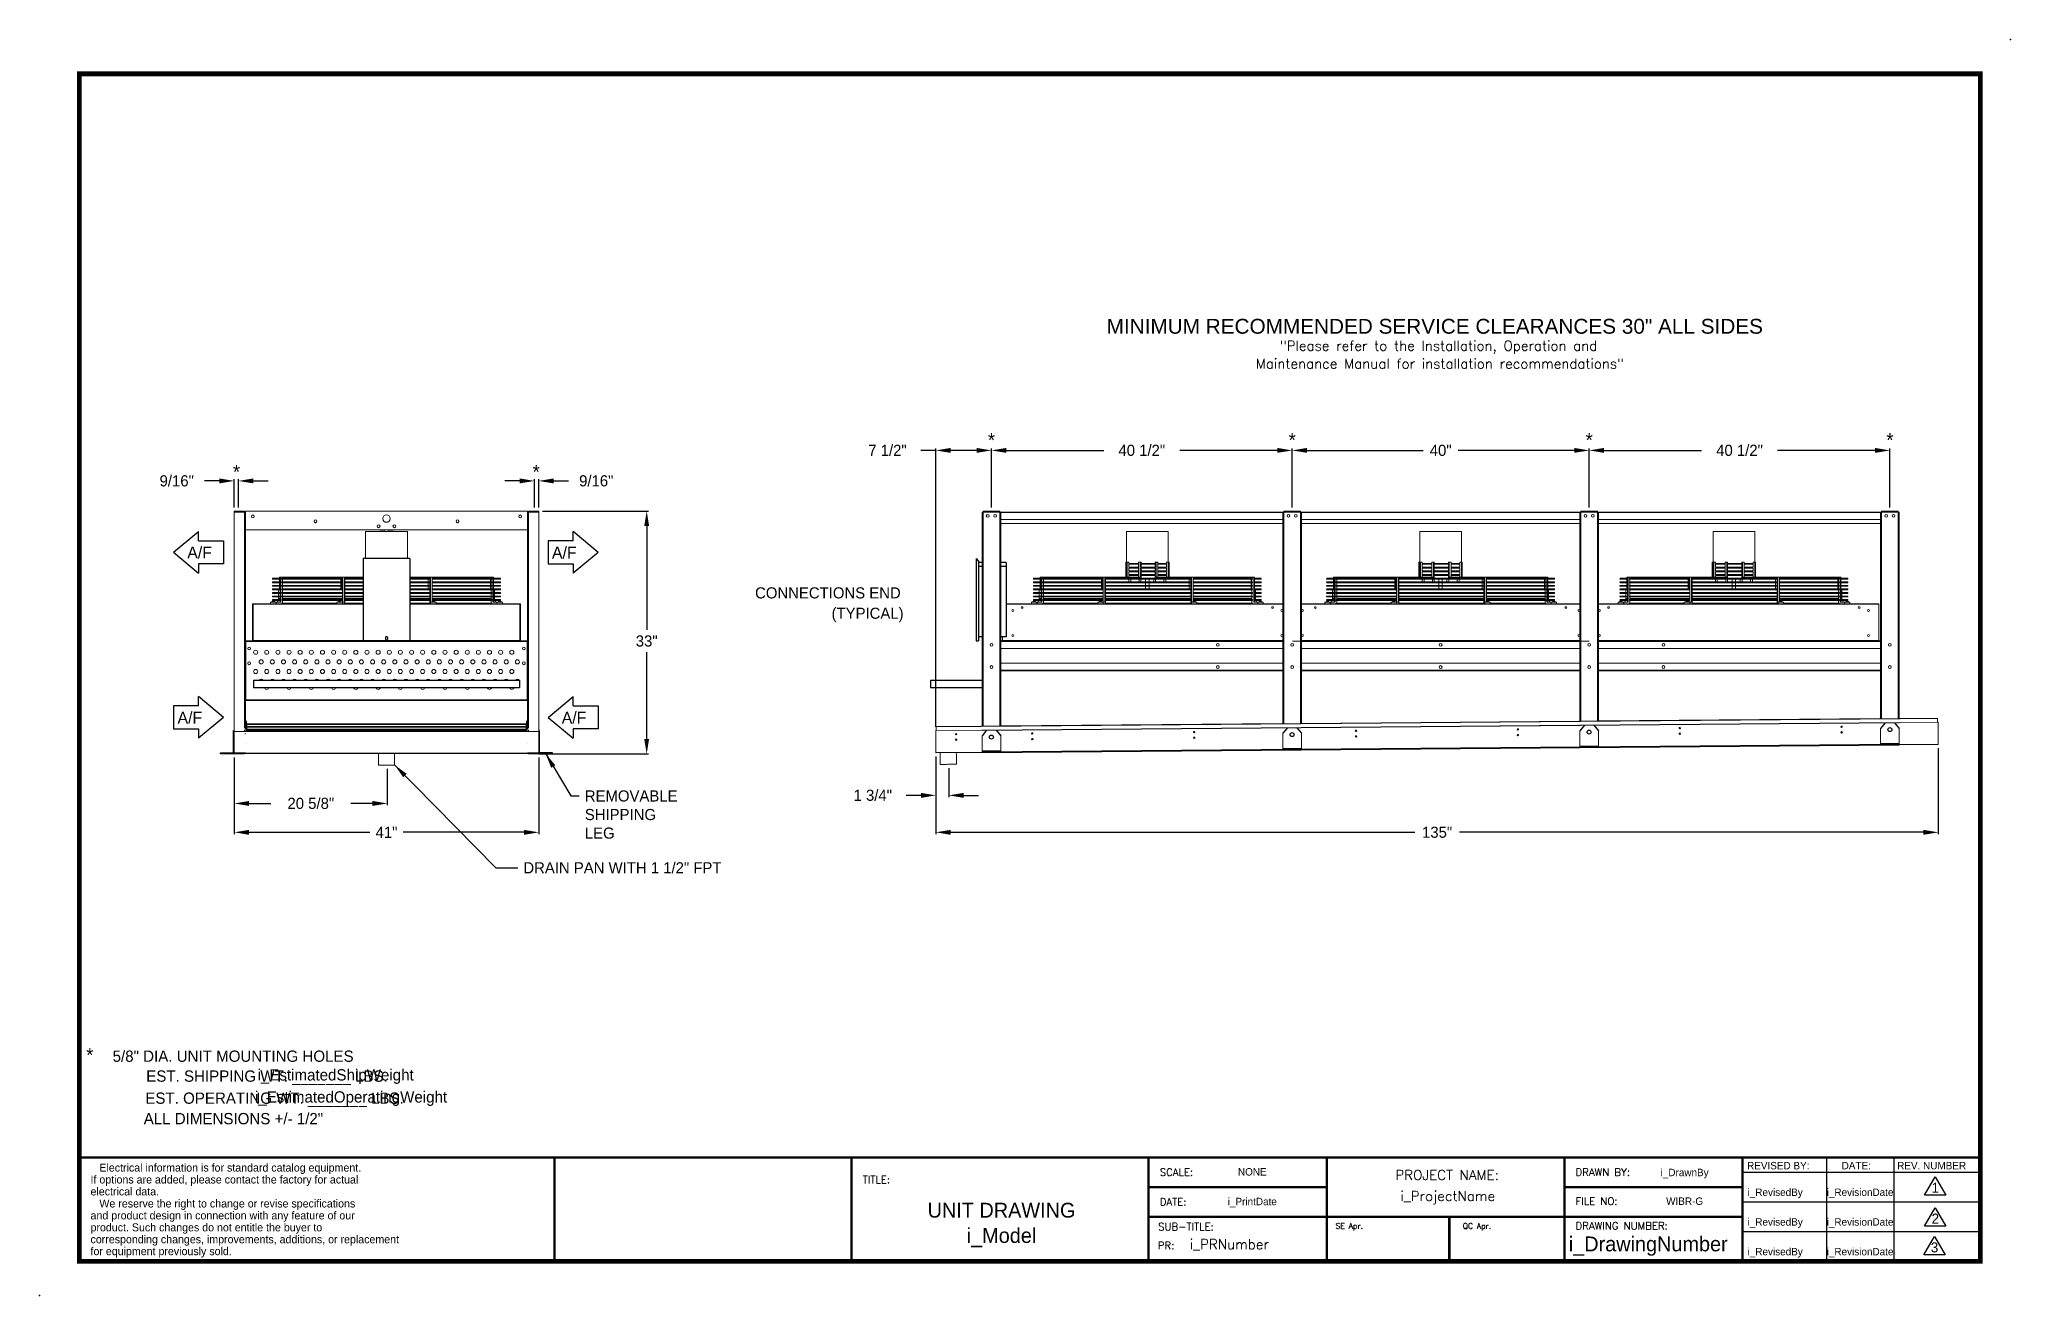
# Model space of a CAD drawing. Extents: x 6 to 271, y -23 to 146.
import ezdxf
from ezdxf.enums import TextEntityAlignment as Align

# ---------------------------------------------------------------- set-up
doc = ezdxf.new("R2010")
doc.units = 0
doc.header["$MEASUREMENT"] = 0
doc.layers.get('0').update_dxf_attribs({"linetype": 'CONTINUOUS'})
doc.layers.get('Defpoints').update_dxf_attribs({"linetype": 'CONTINUOUS'})
doc.styles.add('dimentions', font='ARIAL.TTF')
doc.styles.add('SIMPLEX', font='SIMPLEX')
doc.dimstyles.get("Standard").update_dxf_attribs({"dimtxt": 1.5, "dimasz": 2, "dimexe": 0.25, "dimexo": 0.5, "dimgap": 0.75, "dimtad": 0, "dimtih": 1, "dimtoh": 1, "dimdec": 4, "dimzin": 0, "dimdsep": 46, "dimlunit": 5, "dimtxsty": 'STANDARD', "dimcen": 0.125, "dimclrd": 1, "dimclre": 1, "dimclrt": 1, "dimadec": 0, "dimazin": 0, "dimtfac": 1, "dimtdec": 4, "dimtofl": 0, "dimtmove": 0, "dimatfit": 3, "dimfxl": 1, "dimfrac": 2, "dimtolj": 1, "dimtzin": 0, "dimarcsym": 0})

msp = doc.modelspace()

# ---------------------------------------------------------------- texts
at = {"color": 0, "lineweight": 30}
for s, height, style, p in [('MINIMUM RECOMMENDED SERVICE CLEARANCES 30" ALL SIDES', 1.99998, 'dimentions', (149.35385, 106.73266)), ('SE Apr.', 0.749993, 'SIMPLEX', (180.18161, -13.86548)), ('QC Apr.', 0.749993, 'SIMPLEX', (197.3109, -13.86548))]:
    msp.add_text(s, height=height, dxfattribs=dict(at, style=style)).set_placement(p)
at = {"color": 0, "style": 'SIMPLEX'}
for s, p in [('"Please refer to the Installation, Operation and', (194.06596, 104.44512)), ('Maintenance Manual for installation recommendations"', (194.22435, 102.03805)), ('PROJECT NAME:', (195.20741, -7.28234)), ('i_ProjectName', (195.30839, -10.12478))]:
    msp.add_text(s, height=1.3279867, dxfattribs=at).set_placement(p, align=Align.CENTER)
at = {"color": 0}
for s, height, p in [('*', 1.87063, (133.84497, 91.46729)), ('*', 1.87063, (174.34498, 91.46729)), ('*', 1.87063, (214.34498, 91.46729)), ('*', 1.87063, (254.84498, 91.46729)), ('*', 1.87063, (32.1679, 87.18119)), ('*', 1.87063, (72.53671, 87.18119)), ('*', 1.87063, (12.41754, 8.59911)), ('EST. SHIPPING WT. _______ LBS.', 1.5199848, (36.27932, 5.94276)), ('i_EstimatedShipWeight', 1.5217292, (45.51786, 6.1088)), ('EST. OPERATING WT. _______ LBS.', 1.5199848, (37.2886, 2.96957)), ('i_EstimatedOperatingWeight', 1.5199848, (47.59767, 3.13561)), ('ALL DIMENSIONS +/- 1/2"', 1.5199848, (31.75397, 0.21106)), ('NONE', 0.99999, (168.9697, -6.69626)), ('i_DrawnBy', 0.99999, (227.19398, -6.78205)), ('1', 1.35154, (260.95552, -9.02329)), ('UNIT DRAWING', 1.99998, (135.19615, -12.36641)), ('i_PrintDate', 0.99999, (168.9697, -10.69622)), ('WIBR-G', 0.99999, (227.19398, -10.65101)), ('i_RevisedBy', 0.99999, (239.38829, -9.44688)), ('i_RevisionDate', 0.99999, (250.82045, -9.44688)), ('i_RevisedBy', 0.99999, (239.38829, -13.44684)), ('i_RevisionDate', 0.99999, (250.82045, -13.44684)), ('2', 1.35154, (260.95552, -13.17359)), ('i_Model', 1.99998, (135.19615, -15.77508)), ('i_DrawingNumber', 1.99998, (222.29665, -16.91083)), ('3', 1.35154, (260.85067, -17.05479)), ('i_RevisedBy', 0.99999, (239.38829, -17.4468)), ('i_RevisionDate', 0.99999, (250.82045, -17.4468))]:
    msp.add_text(s, height=height, dxfattribs=at).set_placement(p, align=Align.CENTER)
for s, height, p in [('A/F', 1.59375, (25.54065, 76.4453)), ('A/F', 1.59375, (75.96889, 54.19922)), ('5/8" DIA. UNIT MOUNTING HOLES', 1.5199848, (15.48474, 8.62543)), ('REVISED BY:', 0.99999, (235.6064, -5.86122)), ('DATE:', 0.99999, (248.34057, -5.86122)), ('REV. NUMBER', 0.99999, (255.81864, -5.86122))]:
    msp.add_text(s, height=height, dxfattribs=at).set_placement(p)
at = {"color": 0, "lineweight": 25}
for s, p in [('   Electrical information is for standard catalog equipment.', (12.50959, -6.16431)), ('If options are added, please contact the factory for actual', (12.50959, -7.77044)), ('electrical data.', (12.50959, -9.37656)), ('   We reserve the right to change or revise specifications', (12.50959, -11.00293)), ('and product design in connection with any feature of our', (12.50959, -12.60905)), ('product. Such changes do not entitle the buyer to', (12.50959, -14.21518)), ('corresponding changes, improvements, additions, or replacement ', (12.50959, -15.8213)), ('for equipment previously sold.', (12.50959, -17.42742))]:
    msp.add_text(s, height=1.0707476, dxfattribs=at).set_placement(p)
at = {"color": 0, "style": 'SIMPLEX'}
for s, height, p in [('TITLE:', 0.99999, (116.50733, -7.74909)), ('SCALE:', 0.99999, (156.50693, -6.7491)), ('DRAWN BY:', 0.99999, (212.50637, -6.7491)), ('DATE:', 0.99999, (156.50693, -10.74906)), ('FILE NO:', 0.99999, (212.50637, -10.65238)), ('SUB-TITLE:', 0.99999, (156.29024, -14.08915)), ('DRAWING NUMBER:', 0.99999, (212.50637, -13.96772)), ('i_PRNumber', 1.327987, (160.55975, -16.618))]:
    msp.add_text(s, height=height, dxfattribs=at).set_placement(p)
msp.add_text('PR:', height=0.99999, dxfattribs=at).set_placement((158.46593, -16.618), align=Align.RIGHT)
at = {"color": 0, "char_height": 1.5, "attachment_point": 1}
for s, insert in [('CONNECTIONS END', (102.00834, 72.56258)), ('(TYPICAL)', (112.31012, 69.81645)), ('REMOVABLE\\PSHIPPING\\PLEG', (79.07866, 45.19914)), ('DRAIN PAN WITH 1 1/2" FPT', (70.8012, 35.51742))]:
    msp.add_mtext(s, dxfattribs=dict(at, insert=insert))

# ---------------------------------------------------------------- blocks, each defined once
blk = doc.blocks.new('099front')
at = {"color": 0, "ltscale": 7}
for p, q in [((59.35, 106.85), (53.04, 106.85)), ((53.04, 106.85), (53.04, 95.79)), ((59.35, 106.85), (59.35, 95.79)), ((53.04, 95.79), (59.35, 95.79)), ((56.07, 96.23), (56.07, 95.98)), ((56.32, 96.23), (56.32, 95.98))]:
    blk.add_line(p, q, dxfattribs=at)
for centre, start, end in [((56.2, 96.23), 0, 180), ((56.2, 95.98), 180, 0)]:
    blk.add_arc(centre, 0.125, start, end, dxfattribs=at)
blk = doc.blocks.new('*D25')
at = {"color": 7, "lineweight": -2}
for p, q in [((29.87, 86.9), (27.87, 86.9)), ((31.87, 83.32), (31.87, 87.15)), ((32.43, 83.32), (32.43, 87.15)), ((34.43, 86.9), (36.43, 86.9))]:
    blk.add_line(p, q, dxfattribs=at)
at = {"color": 7}
for points in [[(29.87, 87.23), (29.87, 86.57), (31.87, 86.9)], [(34.43, 87.23), (34.43, 86.57), (32.43, 86.9)]]:
    blk.add_solid(points, dxfattribs=at)
at = {"layer": 'Defpoints', "color": 0}
for p in [(31.87, 86.9), (31.87, 82.82), (32.43, 82.82)]:
    blk.add_point(p, dxfattribs=at)
at = {"color": 7, "insert": (24.12, 86.9), "char_height": 1.5, "attachment_point": 5}
blk.add_mtext('\\A1;9/16"', dxfattribs=at)
blk = doc.blocks.new('*D26')
at = {"color": 7, "lineweight": -2}
for p, q in [((70.31, 86.9), (68.31, 86.9)), ((72.31, 83.32), (72.31, 87.15)), ((72.87, 83.32), (72.87, 87.15)), ((74.87, 86.9), (76.87, 86.9))]:
    blk.add_line(p, q, dxfattribs=at)
at = {"color": 7}
for points in [[(70.31, 87.23), (70.31, 86.57), (72.31, 86.9)], [(74.87, 87.23), (74.87, 86.57), (72.87, 86.9)]]:
    blk.add_solid(points, dxfattribs=at)
at = {"layer": 'Defpoints', "color": 0}
for p in [(72.31, 86.9), (72.31, 82.82), (72.87, 82.82)]:
    blk.add_point(p, dxfattribs=at)
at = {"color": 7, "insert": (80.62, 86.9), "char_height": 1.5, "attachment_point": 5}
blk.add_mtext('\\A1;9/16"', dxfattribs=at)
blk = doc.blocks.new('Air Flow Arror')
for p, q in [((-1.54, 6.74), (-4.35, 3.37)), ((-1.54, 6.74), (1.26, 3.37)), ((-3.09, 3.37), (-4.35, 3.37)), ((-3.09, 3.37), (-3.09, 0)), ((0, 0), (0, 3.37)), ((0, 3.37), (1.26, 3.37)), ((-3.09, 0), (0, 0))]:
    blk.add_line(p, q)
blk.add_text('A/F', height=1.594, rotation=90).set_placement((-0.71, 0.53))
blk = doc.blocks.new('*D27')
at = {"color": 7, "lineweight": -2}
for p, q in [((31.87, 49.63), (31.87, 39.3)), ((72.87, 49.63), (72.87, 39.3)), ((33.87, 39.55), (50.12, 39.55)), ((70.87, 39.55), (54.62, 39.55))]:
    blk.add_line(p, q, dxfattribs=at)
at = {"color": 7}
for points in [[(33.87, 39.88), (33.87, 39.21), (31.87, 39.55)], [(70.87, 39.88), (70.87, 39.21), (72.87, 39.55)]]:
    blk.add_solid(points, dxfattribs=at)
at = {"layer": 'Defpoints', "color": 0}
for p in [(31.87, 50.13), (72.87, 50.13), (72.87, 39.55)]:
    blk.add_point(p, dxfattribs=at)
at = {"color": 7, "insert": (52.37, 39.55), "char_height": 1.5, "attachment_point": 5}
blk.add_mtext('\\A1;41"', dxfattribs=at)
blk = doc.blocks.new('*D28')
at = {"color": 7, "lineweight": -2}
for p, q in [((31.87, 49.63), (31.87, 43.19)), ((52.48, 48.1), (52.48, 43.19)), ((33.87, 43.44), (36.8, 43.44)), ((50.48, 43.44), (47.55, 43.44))]:
    blk.add_line(p, q, dxfattribs=at)
at = {"color": 7}
for points in [[(33.87, 43.77), (33.87, 43.11), (31.87, 43.44)], [(50.48, 43.77), (50.48, 43.11), (52.48, 43.44)]]:
    blk.add_solid(points, dxfattribs=at)
at = {"layer": 'Defpoints', "color": 0}
for p in [(31.87, 50.13), (52.48, 48.6), (52.48, 43.44)]:
    blk.add_point(p, dxfattribs=at)
at = {"color": 7, "insert": (42.18, 43.44), "char_height": 1.5, "attachment_point": 5}
blk.add_mtext('\\A1;20 5/8"', dxfattribs=at)
blk = doc.blocks.new('*D29')
at = {"color": 7, "lineweight": -2}
for p, q in [((73.37, 82.82), (87.66, 82.82)), ((87.41, 80.82), (87.41, 66.82)), ((87.41, 52.13), (87.41, 63.82)), ((73.37, 50.13), (87.66, 50.13))]:
    blk.add_line(p, q, dxfattribs=at)
at = {"color": 7}
for points in [[(87.08, 80.82), (87.74, 80.82), (87.41, 82.82)], [(87.08, 52.13), (87.74, 52.13), (87.41, 50.13)]]:
    blk.add_solid(points, dxfattribs=at)
at = {"layer": 'Defpoints', "color": 0}
for p in [(72.87, 82.82), (72.87, 50.13), (87.41, 50.13)]:
    blk.add_point(p, dxfattribs=at)
at = {"color": 7, "insert": (87.41, 65.32), "char_height": 1.5, "attachment_point": 5}
blk.add_mtext('\\A1;33"', dxfattribs=at)
blk = doc.blocks.new('*D31')
at = {"color": 7, "lineweight": -2}
for p, q in [((261.36, 50.88), (261.36, 39.3)), ((126.36, 49.76), (126.36, 39.3)), ((128.36, 39.55), (190.86, 39.55)), ((259.36, 39.55), (196.86, 39.55))]:
    blk.add_line(p, q, dxfattribs=at)
at = {"color": 7}
for points in [[(128.36, 39.88), (128.36, 39.21), (126.36, 39.55)], [(259.36, 39.88), (259.36, 39.21), (261.36, 39.55)]]:
    blk.add_solid(points, dxfattribs=at)
at = {"layer": 'Defpoints', "color": 0}
for p in [(261.36, 51.38), (126.36, 50.26), (261.36, 39.55)]:
    blk.add_point(p, dxfattribs=at)
at = {"color": 7, "insert": (193.86, 39.55), "char_height": 1.5, "attachment_point": 5}
blk.add_mtext('\\A1;135"', dxfattribs=at)
blk = doc.blocks.new('*D32')
at = {"color": 7, "lineweight": -2}
for p, q in [((133.84, 83.32), (133.84, 91.26)), ((135.84, 91.01), (148.96, 91.01)), ((172.34, 91.01), (159.21, 91.01)), ((174.34, 83.32), (174.34, 91.26))]:
    blk.add_line(p, q, dxfattribs=at)
at = {"color": 7}
for points in [[(135.84, 91.34), (135.84, 90.68), (133.84, 91.01)], [(172.34, 91.34), (172.34, 90.68), (174.34, 91.01)]]:
    blk.add_solid(points, dxfattribs=at)
at = {"layer": 'Defpoints', "color": 0}
for p in [(174.34, 91.01), (133.84, 82.82), (174.34, 82.82)]:
    blk.add_point(p, dxfattribs=at)
at = {"color": 7, "insert": (154.09, 91.01), "char_height": 1.5, "attachment_point": 5}
blk.add_mtext('\\A1;40 1/2"', dxfattribs=at)
blk = doc.blocks.new('*D33')
at = {"color": 7, "lineweight": -2}
for p, q in [((174.34, 83.32), (174.34, 91.26)), ((176.34, 91.01), (191.96, 91.01)), ((212.34, 91.01), (196.71, 91.01)), ((214.34, 83.32), (214.34, 91.26))]:
    blk.add_line(p, q, dxfattribs=at)
at = {"color": 7}
for points in [[(176.34, 91.34), (176.34, 90.68), (174.34, 91.01)], [(212.34, 91.34), (212.34, 90.68), (214.34, 91.01)]]:
    blk.add_solid(points, dxfattribs=at)
at = {"layer": 'Defpoints', "color": 0}
for p in [(214.34, 91.01), (174.34, 82.82), (214.34, 82.82)]:
    blk.add_point(p, dxfattribs=at)
at = {"color": 7, "insert": (194.34, 91.01), "char_height": 1.5, "attachment_point": 5}
blk.add_mtext('\\A1;40"', dxfattribs=at)
blk = doc.blocks.new('*D34')
at = {"color": 7, "lineweight": -2}
for p, q in [((214.34, 83.32), (214.34, 91.26)), ((216.34, 91.01), (229.46, 91.01)), ((252.84, 91.01), (239.71, 91.01)), ((254.84, 83.32), (254.84, 91.26))]:
    blk.add_line(p, q, dxfattribs=at)
at = {"color": 7}
for points in [[(216.34, 91.34), (216.34, 90.68), (214.34, 91.01)], [(252.84, 91.34), (252.84, 90.68), (254.84, 91.01)]]:
    blk.add_solid(points, dxfattribs=at)
at = {"layer": 'Defpoints', "color": 0}
for p in [(254.84, 91.01), (214.34, 82.82), (254.84, 82.82)]:
    blk.add_point(p, dxfattribs=at)
at = {"color": 7, "insert": (234.59, 91.01), "char_height": 1.5, "attachment_point": 5}
blk.add_mtext('\\A1;40 1/2"', dxfattribs=at)
blk = doc.blocks.new('*D35')
at = {"color": 7, "lineweight": -2}
for p, q in [((126.34, 91.01), (124.34, 91.01)), ((126.34, 53.76), (126.34, 91.26)), ((131.84, 91.01), (128.34, 91.01)), ((133.84, 83.32), (133.84, 91.26))]:
    blk.add_line(p, q, dxfattribs=at)
at = {"color": 7}
for points in [[(128.34, 91.34), (128.34, 90.68), (126.34, 91.01)], [(131.84, 91.34), (131.84, 90.68), (133.84, 91.01)]]:
    blk.add_solid(points, dxfattribs=at)
at = {"layer": 'Defpoints', "color": 0}
for p in [(126.34, 91.01), (133.84, 82.82), (126.34, 53.26)]:
    blk.add_point(p, dxfattribs=at)
at = {"color": 7, "insert": (119.84, 91.01), "char_height": 1.5, "attachment_point": 5}
blk.add_mtext('\\A1;7 1/2"', dxfattribs=at)
blk = doc.blocks.new('*D36')
at = {"color": 7, "lineweight": -2}
for p, q in [((126.36, 49.76), (126.36, 44.28)), ((128.11, 48.21), (128.11, 44.28)), ((124.36, 44.53), (122.36, 44.53)), ((130.11, 44.53), (132.11, 44.53))]:
    blk.add_line(p, q, dxfattribs=at)
at = {"color": 7}
for points in [[(124.36, 44.86), (124.36, 44.19), (126.36, 44.53)], [(130.11, 44.86), (130.11, 44.19), (128.11, 44.53)]]:
    blk.add_solid(points, dxfattribs=at)
at = {"layer": 'Defpoints', "color": 0}
for p in [(126.36, 50.26), (128.11, 48.71), (126.36, 44.53)]:
    blk.add_point(p, dxfattribs=at)
at = {"color": 7, "insert": (117.86, 44.53), "char_height": 1.5, "attachment_point": 5}
blk.add_mtext('\\A1;1 3/4"', dxfattribs=at)

# ---------------------------------------------------------------- dimensions: what is measured, and where the dimension line sits
at = {"color": 0}
for base, p1, p2, picture, middle in [((126.3355, 91.01048), (133.83524, 82.82195), (126.3355, 53.25994), '*D35', (119.8355, 91.01048)), ((174.33524, 91.01048), (133.83524, 82.82195), (174.33524, 82.82195), '*D32', (154.08524, 91.01048)), ((254.83524, 91.01048), (214.33524, 82.82195), (254.83524, 82.82195), '*D34', (234.58524, 91.01048)), ((214.33524, 91.01048), (174.33524, 82.82195), (214.33524, 82.82195), '*D33', (194.33524, 91.01048)), ((31.8709, 86.90072), (32.4334, 82.82205), (31.8709, 82.82205), '*D25', (24.1209, 86.90072)), ((261.35568, 39.54603), (126.3603, 50.26005), (261.35568, 51.37575), '*D31', (193.85799, 39.54603)), ((52.479446, 43.440998), (31.870904, 50.134445), (52.479446, 48.599333), '*D28', (42.175175, 43.440998)), ((126.3603, 44.52804), (128.10669, 48.71193), (126.3603, 50.26005), '*D36', (117.8603, 44.52804))]:
    dim = msp.add_linear_dim(base=base, p1=p1, p2=p2, dimstyle='Standard', override={"dimpost": '"', "dimclrd": 7, "dimclre": 7, "dimclrt": 7}, dxfattribs=at)
    dim.commit()
    dim.dimension.update_dxf_attribs({"geometry": picture, "text_midpoint": middle})
for base, p1, p2, picture, middle in [((72.3084, 86.90072), (72.8709, 82.82205), (72.3084, 82.82205), '*D26', (80.6209, 86.90072)), ((72.8709, 39.54603), (31.8709, 50.13445), (72.8709, 50.13445), '*D27', (52.3709, 39.54603))]:
    dim = msp.add_linear_dim(base=base, p1=p1, p2=p2, dimstyle='Standard', override={"dimpost": '"', "dimclrd": 7, "dimclre": 7, "dimclrt": 7}, dxfattribs=at)
    dim.commit()
    dim.dimension.update_dxf_attribs({"geometry": picture, "text_midpoint": middle, "dimtype": 160})
dim = msp.add_linear_dim(base=(87.4102, 50.13445), p1=(72.8709, 82.82195), p2=(72.8709, 50.13445), angle=90, text='33"', dimstyle='Standard', override={"dimpost": '"', "dimclrd": 7, "dimclre": 7, "dimclrt": 7}, dxfattribs=at)
dim.commit()
dim.dimension.update_dxf_attribs({"geometry": '*D29', "text_midpoint": (87.4102, 65.32195), "dimtype": 160})

# ---------------------------------------------------------------- linework, layer by layer
at = {"color": 0, "linetype": 'Continuous', "lineweight": 15}
for p, q in [((31.8709, 82.82195), (31.8709, 82.68745)), ((33.2354, 82.82195), (31.8709, 82.82195)), ((33.2354, 82.68745), (31.8709, 82.68745)), ((31.8709, 82.68645), (31.8709, 50.26995)), ((33.2354, 82.68645), (31.8709, 82.68645)), ((33.2354, 82.68745), (33.2354, 82.82195)), ((33.2354, 82.68645), (33.3709, 82.68645)), ((33.2354, 82.68645), (33.2354, 53.57656)), ((71.3709, 82.82195), (33.3709, 82.82195)), ((33.3709, 82.82195), (33.3709, 82.68645)), ((33.3709, 53.44109), (33.3709, 82.68645)), ((71.3709, 82.68645), (71.3709, 82.82195)), ((71.3709, 53.44109), (71.3709, 82.68645)), ((71.3709, 82.68645), (71.5064, 82.68645)), ((71.5064, 82.82195), (71.5064, 82.68745)), ((71.5064, 82.82195), (72.8709, 82.82195)), ((71.5064, 82.68745), (72.8709, 82.68745)), ((71.5064, 82.68645), (72.8709, 82.68645)), ((71.5064, 53.57656), (71.5064, 82.68645)), ((72.8709, 82.82195), (72.8709, 82.68745)), ((72.8709, 82.68645), (72.8709, 50.26995)), ((132.58524, 82.68645), (132.71974, 82.68645)), ((132.58524, 82.68645), (132.58524, 53.86825)), ((132.71974, 82.68645), (132.71974, 53.86937)), ((132.72074, 82.68645), (132.71974, 82.68645)), ((132.72074, 82.82195), (132.72074, 82.68745)), ((132.72074, 82.82195), (134.94974, 82.82195)), ((132.72074, 82.68745), (134.94974, 82.68745)), ((132.72074, 82.68645), (132.72074, 82.68745)), ((132.72074, 82.68645), (134.94974, 82.68645)), ((132.72074, 53.86937), (132.72074, 82.68645)), ((134.94974, 82.82195), (134.94974, 82.68745)), ((134.94974, 82.68645), (134.94974, 82.68745)), ((134.95074, 82.68645), (134.94974, 82.68645)), ((134.94974, 53.88784), (134.94974, 82.68645)), ((134.95074, 82.68645), (134.95074, 53.88785)), ((135.08524, 82.68645), (134.95074, 82.68645)), ((135.08524, 82.68645), (135.08524, 53.88896)), ((135.08524, 82.63345), (173.08524, 82.63345)), ((173.08524, 82.68645), (173.08524, 54.20374)), ((173.08524, 82.68645), (173.21974, 82.68645)), ((173.21974, 82.68645), (173.21974, 54.20485)), ((173.22074, 82.68645), (173.21974, 82.68645)), ((173.22074, 82.82195), (173.22074, 82.68745)), ((173.22074, 82.82195), (175.44974, 82.82195)), ((173.22074, 82.68745), (175.44974, 82.68745)), ((173.22074, 82.68645), (173.22074, 82.68745)), ((173.22074, 82.68645), (175.44974, 82.68645)), ((173.22074, 54.20486), (173.22074, 82.68645)), ((175.44974, 82.82195), (175.44974, 82.68745)), ((175.44974, 82.68645), (175.44974, 82.68745)), ((175.44974, 54.22333), (175.44974, 82.68645)), ((175.45074, 82.68645), (175.44974, 82.68645)), ((175.45074, 82.68645), (175.45074, 54.22333)), ((175.58524, 82.68645), (175.45074, 82.68645)), ((175.58524, 82.68645), (175.58524, 54.22445)), ((175.58524, 82.63345), (213.08524, 82.63345)), ((213.08524, 82.68645), (213.08524, 54.53509)), ((213.08524, 82.68645), (213.21974, 82.68645)), ((213.21974, 82.68645), (213.21974, 54.5362)), ((213.22074, 82.68645), (213.21974, 82.68645)), ((213.22074, 82.82195), (213.22074, 82.68745)), ((213.22074, 82.82195), (215.44974, 82.82195)), ((213.22074, 82.68745), (215.44974, 82.68745)), ((213.22074, 82.68645), (213.22074, 82.68745)), ((213.22074, 82.68645), (215.44974, 82.68645)), ((213.22074, 54.53621), (213.22074, 82.68645)), ((215.44974, 82.82195), (215.44974, 82.68745)), ((215.44974, 82.68645), (215.44974, 82.68745)), ((215.44974, 54.55467), (215.44974, 82.68645)), ((215.45074, 82.68645), (215.44974, 82.68645)), ((215.58524, 82.68645), (215.45074, 82.68645)), ((215.45074, 82.68645), (215.45074, 54.55468)), ((215.58524, 82.68645), (215.58524, 54.5558)), ((215.58524, 82.63345), (253.58525, 82.63345)), ((253.58525, 82.68645), (253.58525, 54.87057)), ((253.58525, 82.68645), (253.71975, 82.68645)), ((253.71975, 82.68645), (253.71975, 54.87169)), ((253.72075, 82.68645), (253.71975, 82.68645)), ((253.72075, 82.82195), (253.72075, 82.68745)), ((253.72075, 82.82195), (255.94974, 82.82195)), ((253.72075, 82.68745), (255.94974, 82.68745)), ((253.72075, 82.68645), (253.72075, 82.68745)), ((253.72075, 82.68645), (255.94974, 82.68645)), ((253.72075, 54.8717), (253.72075, 82.68645)), ((255.94974, 82.82195), (255.94974, 82.68745)), ((255.94974, 82.68645), (255.94974, 82.68745)), ((255.94974, 54.89016), (255.94974, 82.68645)), ((255.95074, 82.68645), (255.94974, 82.68645)), ((256.08524, 82.68645), (255.95074, 82.68645)), ((255.95074, 82.68645), (255.95074, 54.89017)), ((256.08524, 82.68645), (256.08524, 54.89128)), ((33.3709, 80.32195), (71.3709, 80.32195)), ((55.1834, 80.06544), (49.5584, 80.06544)), ((52.16751, 80.2151), (50.81416, 80.32195)), ((52.17594, 80.32195), (52.16751, 80.2151)), ((52.5743, 80.2151), (52.56586, 80.32195)), ((53.92765, 80.32195), (52.5743, 80.2151)), ((135.08524, 81.70216), (173.08524, 81.70216)), ((135.08524, 81.13986), (140.89775, 81.13986)), ((141.27274, 81.13986), (166.89774, 81.13986)), ((155.91154, 80.06544), (152.02274, 80.06544)), ((157.64774, 80.06544), (155.91154, 80.06544)), ((167.27274, 81.13986), (173.08524, 81.13986)), ((175.58524, 81.70216), (213.08524, 81.70216)), ((175.58524, 81.13986), (181.39774, 81.13986)), ((181.77274, 81.13986), (206.89774, 81.13986)), ((195.41154, 80.06544), (191.52274, 80.06544)), ((197.14774, 80.06544), (195.41154, 80.06544)), ((207.27274, 81.13986), (213.08524, 81.13986)), ((215.58524, 81.70216), (253.58525, 81.70216)), ((215.58524, 81.13986), (221.39774, 81.13986)), ((221.77274, 81.13986), (247.39774, 81.13986)), ((234.91154, 80.06544), (231.02274, 80.06544)), ((236.64775, 80.06544), (234.91154, 80.06544)), ((247.77274, 81.13986), (253.58525, 81.13986)), ((151.91803, 75.92945), (151.91803, 73.93445)), ((152.01141, 75.92945), (151.91803, 75.92945)), ((152.10478, 75.92945), (152.01141, 75.92945)), ((152.01141, 75.92945), (152.01141, 73.93445)), ((152.10478, 75.92945), (152.10478, 73.93445)), ((152.33021, 75.92945), (152.10478, 75.92945)), ((152.33021, 75.77862), (152.33021, 75.92945)), ((153.66557, 75.77956), (152.33021, 75.77956)), ((152.33021, 75.27862), (152.33021, 75.6605)), ((152.33021, 75.65956), (153.66557, 75.65956)), ((153.66557, 75.27956), (152.33021, 75.27956)), ((152.33021, 74.77862), (152.33021, 75.1605)), ((152.33021, 75.15956), (153.66557, 75.15956)), ((153.66557, 74.77956), (152.33021, 74.77956)), ((152.33021, 74.27862), (152.33021, 74.6605)), ((152.33021, 74.65956), (153.66557, 74.65956)), ((153.891, 75.92945), (153.66557, 75.92945)), ((153.66557, 75.92945), (153.66557, 73.93445)), ((153.891, 75.92945), (153.891, 73.93445)), ((153.98437, 75.92945), (153.891, 75.92945)), ((153.98437, 75.77862), (153.98437, 75.92945)), ((155.91154, 75.77956), (153.98437, 75.77956)), ((153.98437, 75.27862), (153.98437, 75.6605)), ((153.98437, 75.65956), (155.91154, 75.65956)), ((155.91154, 75.27956), (153.98437, 75.27956)), ((153.98437, 74.77862), (153.98437, 75.1605)), ((153.98437, 75.15956), (155.91154, 75.15956)), ((155.91154, 74.77956), (153.98437, 74.77956)), ((153.98437, 74.27862), (153.98437, 74.6605)), ((153.98437, 74.65956), (155.91154, 74.65956)), ((155.91154, 75.77956), (155.91154, 75.92945)), ((155.91154, 75.92945), (156.00492, 75.92945)), ((155.91154, 75.27956), (155.91154, 75.65956)), ((155.91154, 74.77956), (155.91154, 75.15956)), ((155.91154, 74.27956), (155.91154, 74.65956)), ((156.00492, 75.92945), (156.00492, 73.93445)), ((156.23034, 75.92945), (156.00492, 75.92945)), ((156.23034, 75.92945), (156.23034, 73.93445)), ((157.43365, 75.77956), (156.23034, 75.77956)), ((156.23034, 75.65956), (157.43365, 75.65956)), ((157.43365, 75.27956), (156.23034, 75.27956)), ((156.23034, 75.15956), (157.43365, 75.15956)), ((157.43365, 74.77956), (156.23034, 74.77956)), ((156.23034, 74.65956), (157.43365, 74.65956)), ((157.43365, 75.77956), (157.43365, 75.92945)), ((157.43365, 75.92945), (157.65908, 75.92945)), ((157.43365, 75.27956), (157.43365, 75.65956)), ((157.43365, 74.77956), (157.43365, 75.15956)), ((157.43365, 74.27956), (157.43365, 74.65956)), ((157.65908, 75.92945), (157.65908, 73.93445)), ((157.75246, 75.92945), (157.65908, 75.92945)), ((157.75246, 75.92945), (157.75246, 73.93445)), ((191.41803, 75.92945), (191.41803, 73.93445)), ((191.51141, 75.92945), (191.41803, 75.92945)), ((191.60478, 75.92945), (191.51141, 75.92945)), ((191.51141, 75.92945), (191.51141, 73.93445)), ((191.60478, 75.92945), (191.60478, 73.93445)), ((191.83021, 75.92945), (191.60478, 75.92945)), ((191.83021, 75.77862), (191.83021, 75.92945)), ((193.16557, 75.77956), (191.83021, 75.77956)), ((191.83021, 75.27862), (191.83021, 75.6605)), ((191.83021, 75.65956), (193.16557, 75.65956)), ((193.16557, 75.27956), (191.83021, 75.27956)), ((191.83021, 74.77862), (191.83021, 75.1605)), ((191.83021, 75.15956), (193.16557, 75.15956)), ((193.16557, 74.77956), (191.83021, 74.77956)), ((191.83021, 74.27862), (191.83021, 74.6605)), ((191.83021, 74.65956), (193.16557, 74.65956)), ((193.391, 75.92945), (193.16557, 75.92945)), ((193.16557, 75.92945), (193.16557, 73.93445)), ((193.391, 75.92945), (193.391, 73.93445)), ((193.48437, 75.92945), (193.391, 75.92945)), ((193.48437, 75.77862), (193.48437, 75.92945)), ((195.41154, 75.77956), (193.48437, 75.77956)), ((193.48437, 75.27862), (193.48437, 75.6605)), ((193.48437, 75.65956), (195.41154, 75.65956)), ((195.41154, 75.27956), (193.48437, 75.27956)), ((193.48437, 74.77862), (193.48437, 75.1605)), ((193.48437, 75.15956), (195.41154, 75.15956)), ((195.41154, 74.77956), (193.48437, 74.77956)), ((193.48437, 74.27862), (193.48437, 74.6605)), ((193.48437, 74.65956), (195.41154, 74.65956)), ((195.41154, 75.77956), (195.41154, 75.92945)), ((195.41154, 75.92945), (195.50492, 75.92945)), ((195.41154, 75.27956), (195.41154, 75.65956)), ((195.41154, 74.77956), (195.41154, 75.15956)), ((195.41154, 74.27956), (195.41154, 74.65956)), ((195.50492, 75.92945), (195.50492, 73.93445)), ((195.73034, 75.92945), (195.50492, 75.92945)), ((195.73034, 75.92945), (195.73034, 73.93445)), ((196.93365, 75.77956), (195.73034, 75.77956)), ((195.73034, 75.65956), (196.93365, 75.65956)), ((196.93365, 75.27956), (195.73034, 75.27956)), ((195.73034, 75.15956), (196.93365, 75.15956)), ((196.93365, 74.77956), (195.73034, 74.77956)), ((195.73034, 74.65956), (196.93365, 74.65956)), ((196.93365, 75.77956), (196.93365, 75.92945)), ((196.93365, 75.92945), (197.15908, 75.92945)), ((196.93365, 75.27956), (196.93365, 75.65956)), ((196.93365, 74.77956), (196.93365, 75.15956)), ((196.93365, 74.27956), (196.93365, 74.65956)), ((197.15908, 75.92945), (197.15908, 73.93445)), ((197.25246, 75.92945), (197.15908, 75.92945)), ((197.25246, 75.92945), (197.25246, 73.93445)), ((230.91803, 75.92945), (230.91803, 73.93445)), ((231.01141, 75.92945), (230.91803, 75.92945)), ((231.10478, 75.92945), (231.01141, 75.92945)), ((231.01141, 75.92945), (231.01141, 73.93445)), ((231.10478, 75.92945), (231.10478, 73.93445)), ((231.33021, 75.92945), (231.10478, 75.92945)), ((231.33021, 75.77862), (231.33021, 75.92945)), ((232.66557, 75.77956), (231.33021, 75.77956)), ((231.33021, 75.27862), (231.33021, 75.6605)), ((231.33021, 75.65956), (232.66557, 75.65956)), ((232.66557, 75.27956), (231.33021, 75.27956)), ((231.33021, 74.77862), (231.33021, 75.1605)), ((231.33021, 75.15956), (232.66557, 75.15956)), ((232.66557, 74.77956), (231.33021, 74.77956)), ((231.33021, 74.27862), (231.33021, 74.6605)), ((231.33021, 74.65956), (232.66557, 74.65956)), ((232.891, 75.92945), (232.66557, 75.92945)), ((232.66557, 75.92945), (232.66557, 73.93445)), ((232.891, 75.92945), (232.891, 73.93445)), ((232.98437, 75.92945), (232.891, 75.92945)), ((232.98437, 75.77862), (232.98437, 75.92945)), ((234.91154, 75.77956), (232.98437, 75.77956)), ((232.98437, 75.27862), (232.98437, 75.6605)), ((232.98437, 75.65956), (234.91154, 75.65956)), ((234.91154, 75.27956), (232.98437, 75.27956)), ((232.98437, 74.77862), (232.98437, 75.1605)), ((232.98437, 75.15956), (234.91154, 75.15956)), ((234.91154, 74.77956), (232.98437, 74.77956)), ((232.98437, 74.27862), (232.98437, 74.6605)), ((232.98437, 74.65956), (234.91154, 74.65956)), ((234.91154, 75.77956), (234.91154, 75.92945)), ((234.91154, 75.92945), (235.00491, 75.92945)), ((234.91154, 75.27956), (234.91154, 75.65956)), ((234.91154, 74.77956), (234.91154, 75.15956)), ((234.91154, 74.27956), (234.91154, 74.65956)), ((235.00491, 75.92945), (235.00491, 73.93445)), ((235.23034, 75.92945), (235.00491, 75.92945)), ((235.23034, 75.92945), (235.23034, 73.93445)), ((236.43366, 75.77956), (235.23034, 75.77956)), ((235.23034, 75.65956), (236.43366, 75.65956)), ((236.43366, 75.27956), (235.23034, 75.27956)), ((235.23034, 75.15956), (236.43366, 75.15956)), ((236.43366, 74.77956), (235.23034, 74.77956)), ((235.23034, 74.65956), (236.43366, 74.65956)), ((236.43366, 75.77956), (236.43366, 75.92945)), ((236.43366, 75.92945), (236.65908, 75.92945)), ((236.43366, 75.27956), (236.43366, 75.65956)), ((236.43366, 74.77956), (236.43366, 75.15956)), ((236.43366, 74.27956), (236.43366, 74.65956)), ((236.65908, 75.92945), (236.65908, 73.93445)), ((236.75246, 75.92945), (236.65908, 75.92945)), ((236.75246, 75.92945), (236.75246, 73.93445)), ((38.05077, 73.77956), (37.08079, 73.77956)), ((37.08079, 73.65956), (38.05077, 73.65956)), ((38.05077, 73.30089), (37.08079, 73.30089)), ((37.08079, 73.18089), (38.05077, 73.18089)), ((38.05077, 72.82223), (37.08079, 72.82223)), ((37.08079, 72.70223), (38.05077, 72.70223)), ((38.05077, 72.34356), (37.08079, 72.34356)), ((37.08079, 72.22356), (38.05077, 72.22356)), ((38.05077, 71.8649), (37.08079, 71.8649)), ((37.08079, 71.7449), (38.05077, 71.7449)), ((37.9574, 73.93445), (37.9574, 73.77956)), ((38.05077, 73.93445), (37.9574, 73.93445)), ((37.9574, 73.65956), (37.9574, 73.30089)), ((37.9574, 73.18089), (37.9574, 72.82223)), ((37.9574, 72.70223), (37.9574, 72.34356)), ((38.14414, 73.93445), (38.05077, 73.93445)), ((38.05077, 73.93445), (38.05077, 70.55345)), ((38.14414, 73.93445), (38.14414, 70.55345)), ((46.43931, 73.93445), (38.14414, 73.93445)), ((38.33986, 73.65956), (46.43931, 73.65956)), ((38.33986, 73.18089), (46.43931, 73.18089)), ((38.33986, 72.70223), (46.43931, 72.70223)), ((38.33986, 72.22356), (46.43931, 72.22356)), ((38.33986, 71.7449), (46.43931, 71.7449)), ((46.43931, 73.77956), (38.3399, 73.77956)), ((46.43931, 73.30089), (38.3399, 73.30089)), ((46.43931, 72.82223), (38.3399, 72.82223)), ((46.43931, 72.34356), (38.3399, 72.34356)), ((46.43931, 71.8649), (38.3399, 71.8649)), ((38.36957, 73.30089), (38.36957, 73.65956)), ((38.36957, 72.82223), (38.36957, 73.18089)), ((38.36957, 72.34356), (38.36957, 72.70223)), ((38.36957, 71.8649), (38.36957, 72.22356)), ((38.36957, 71.38623), (38.36957, 71.7449)), ((46.21388, 73.65956), (46.21388, 73.30089)), ((46.21388, 73.18089), (46.21388, 72.82223)), ((46.21388, 72.70223), (46.21388, 72.34356)), ((46.30726, 73.30089), (46.30726, 73.65956)), ((46.30726, 72.82223), (46.30726, 73.18089)), ((46.30726, 72.34356), (46.30726, 72.70223)), ((46.66474, 73.93445), (46.43931, 73.93445)), ((46.43931, 73.93445), (46.43931, 70.55345)), ((46.66474, 73.93445), (46.66474, 70.55345)), ((49.21465, 73.93445), (46.66474, 73.93445)), ((46.7458, 73.65956), (49.21465, 73.65956)), ((46.7458, 73.18089), (49.21465, 73.18089)), ((46.7458, 72.70223), (49.21465, 72.70223)), ((46.7458, 72.22356), (49.21465, 72.22356)), ((46.7458, 71.7449), (49.21465, 71.7449)), ((49.21465, 73.77956), (46.74588, 73.77956)), ((49.21465, 73.30089), (46.74588, 73.30089)), ((49.21465, 72.82223), (46.74588, 72.82223)), ((49.21465, 72.34356), (46.74588, 72.34356)), ((49.21465, 71.8649), (46.74588, 71.8649)), ((46.75811, 73.30089), (46.75811, 73.65956)), ((46.75811, 72.82223), (46.75811, 73.18089)), ((46.75811, 72.34356), (46.75811, 72.70223)), ((46.75811, 71.8649), (46.75811, 72.22356)), ((46.75811, 71.38623), (46.75811, 71.7449)), ((55.52715, 73.93445), (58.3025, 73.93445)), ((58.22218, 73.77956), (55.52715, 73.77956)), ((55.52715, 73.65956), (58.22218, 73.65956)), ((58.22218, 73.30089), (55.52715, 73.30089)), ((55.52715, 73.18089), (58.22218, 73.18089)), ((58.22218, 72.82223), (55.52715, 72.82223)), ((55.52715, 72.70223), (58.22218, 72.70223)), ((58.22218, 72.34356), (55.52715, 72.34356)), ((55.52715, 72.22356), (58.22218, 72.22356)), ((58.22218, 71.8649), (55.52715, 71.8649)), ((55.52715, 71.7449), (58.22218, 71.7449)), ((57.98369, 73.30089), (57.98369, 73.65956)), ((57.98369, 72.82223), (57.98369, 73.18089)), ((57.98369, 72.34356), (57.98369, 72.70223)), ((58.20912, 73.30089), (58.20912, 73.65956)), ((58.20912, 72.82223), (58.20912, 73.18089)), ((58.20912, 72.34356), (58.20912, 72.70223)), ((58.20912, 71.8649), (58.20912, 72.22356)), ((58.20912, 71.38623), (58.20912, 71.7449)), ((58.3025, 73.93445), (58.3025, 70.55345)), ((58.52792, 73.93445), (58.3025, 73.93445)), ((58.52792, 73.93445), (58.52792, 70.66154)), ((58.52792, 73.93445), (66.69104, 73.93445)), ((66.49713, 73.77956), (58.52792, 73.77956)), ((58.52792, 73.65956), (66.49713, 73.65956)), ((66.49713, 73.30089), (58.52792, 73.30089)), ((58.52792, 73.18089), (66.49713, 73.18089)), ((66.49713, 72.82223), (58.52792, 72.82223)), ((58.52792, 72.70223), (66.49713, 72.70223)), ((66.49713, 72.34356), (58.52792, 72.34356)), ((58.52792, 72.22356), (66.49713, 72.22356)), ((66.49713, 71.8649), (58.52792, 71.8649)), ((58.52792, 71.7449), (66.49713, 71.7449)), ((66.37223, 73.30089), (66.37223, 73.65956)), ((66.37223, 72.82223), (66.37223, 73.18089)), ((66.37223, 72.34356), (66.37223, 72.70223)), ((66.46561, 73.30089), (66.46561, 73.65956)), ((66.46561, 72.82223), (66.46561, 73.18089)), ((66.46561, 72.34356), (66.46561, 72.70223)), ((66.46561, 71.8649), (66.46561, 72.22356)), ((66.46561, 71.38623), (66.46561, 71.7449)), ((66.69104, 73.93445), (66.69104, 70.55345)), ((66.78441, 73.93445), (66.69104, 73.93445)), ((66.78441, 73.93445), (66.78441, 70.55345)), ((67.66102, 73.77956), (66.78441, 73.77956)), ((66.78441, 73.65956), (67.66102, 73.65956)), ((67.66102, 73.30089), (66.78441, 73.30089)), ((66.78441, 73.18089), (67.66102, 73.18089)), ((67.66102, 72.82223), (66.78441, 72.82223)), ((66.78441, 72.70223), (67.66102, 72.70223)), ((67.66102, 72.34356), (66.78441, 72.34356)), ((66.78441, 72.22356), (67.66102, 72.22356)), ((67.66102, 71.8649), (66.78441, 71.8649)), ((66.78441, 71.7449), (67.66102, 71.7449)), ((140.51511, 73.77956), (139.54513, 73.77956)), ((139.54513, 73.65956), (140.51511, 73.65956)), ((140.51511, 73.30089), (139.54513, 73.30089)), ((139.54513, 73.18089), (140.51511, 73.18089)), ((140.51511, 72.82223), (139.54513, 72.82223)), ((139.54513, 72.70223), (140.51511, 72.70223)), ((140.51511, 72.34356), (139.54513, 72.34356)), ((139.54513, 72.22356), (140.51511, 72.22356)), ((140.51511, 71.8649), (139.54513, 71.8649)), ((139.54513, 71.7449), (140.51511, 71.7449)), ((140.42173, 73.93445), (140.42173, 73.77956)), ((140.51511, 73.93445), (140.42173, 73.93445)), ((140.42173, 73.65956), (140.42173, 73.30089)), ((140.42173, 73.18089), (140.42173, 72.82223)), ((140.42173, 72.70223), (140.42173, 72.34356)), ((140.60849, 73.93445), (140.51511, 73.93445)), ((140.51511, 73.93445), (140.51511, 70.55345)), ((140.60849, 73.93445), (140.60849, 70.55345)), ((148.90365, 73.93445), (140.60849, 73.93445)), ((140.8042, 73.65956), (148.90365, 73.65956)), ((140.8042, 73.18089), (148.90365, 73.18089)), ((140.8042, 72.70223), (148.90365, 72.70223)), ((140.8042, 72.22356), (148.90365, 72.22356)), ((140.8042, 71.7449), (148.90365, 71.7449)), ((148.90365, 73.77956), (140.80424, 73.77956)), ((148.90365, 73.30089), (140.80424, 73.30089)), ((148.90365, 72.82223), (140.80424, 72.82223)), ((148.90365, 72.34356), (140.80424, 72.34356)), ((148.90365, 71.8649), (140.80424, 71.8649)), ((140.83391, 73.30089), (140.83391, 73.65956)), ((140.83391, 72.82223), (140.83391, 73.18089)), ((140.83391, 72.34356), (140.83391, 72.70223)), ((140.83391, 71.8649), (140.83391, 72.22356)), ((140.83391, 71.38623), (140.83391, 71.7449)), ((148.67822, 73.65956), (148.67822, 73.30089)), ((148.67822, 73.18089), (148.67822, 72.82223)), ((148.67822, 72.70223), (148.67822, 72.34356)), ((148.7716, 73.30089), (148.7716, 73.65956)), ((148.7716, 72.82223), (148.7716, 73.18089)), ((148.7716, 72.34356), (148.7716, 72.70223)), ((149.12908, 73.93445), (148.90365, 73.93445)), ((148.90365, 73.93445), (148.90365, 70.55345)), ((149.12908, 73.93445), (149.12908, 70.55345)), ((153.891, 73.93445), (149.12908, 73.93445)), ((149.21014, 73.65956), (160.68652, 73.65956)), ((149.21014, 73.18089), (160.68652, 73.18089)), ((149.21014, 72.70223), (160.68652, 72.70223)), ((149.21014, 72.22356), (160.68652, 72.22356)), ((149.21014, 71.7449), (160.68652, 71.7449)), ((160.68652, 73.77956), (149.21022, 73.77956)), ((160.68652, 73.30089), (149.21022, 73.30089)), ((160.68652, 72.82223), (149.21022, 72.82223)), ((160.68652, 72.34356), (149.21022, 72.34356)), ((160.68652, 71.8649), (149.21022, 71.8649)), ((149.22245, 73.30089), (149.22245, 73.65956)), ((149.22245, 72.82223), (149.22245, 73.18089)), ((149.22245, 72.34356), (149.22245, 72.70223)), ((149.22245, 71.8649), (149.22245, 72.22356)), ((149.22245, 71.38623), (149.22245, 71.7449)), ((153.66557, 74.27956), (152.33021, 74.27956)), ((152.33021, 73.93445), (152.33021, 74.1605)), ((152.33021, 74.15956), (153.66557, 74.15956)), ((155.91154, 74.27956), (153.98437, 74.27956)), ((153.98437, 73.77956), (153.98437, 74.1605)), ((153.98437, 74.15956), (155.91154, 74.15956)), ((155.91154, 73.77956), (155.91154, 74.15956)), ((156.00492, 73.93445), (160.76684, 73.93445)), ((157.43365, 74.27956), (156.23034, 74.27956)), ((156.23034, 74.15956), (157.43365, 74.15956)), ((157.43365, 73.93445), (157.43365, 74.15956)), ((160.44804, 73.30089), (160.44804, 73.65956)), ((160.44804, 72.82223), (160.44804, 73.18089)), ((160.44804, 72.34356), (160.44804, 72.70223)), ((160.67346, 73.30089), (160.67346, 73.65956)), ((160.67346, 72.82223), (160.67346, 73.18089)), ((160.67346, 72.34356), (160.67346, 72.70223)), ((160.67346, 71.8649), (160.67346, 72.22356)), ((160.67346, 71.38623), (160.67346, 71.7449)), ((160.76684, 73.93445), (160.76684, 70.55345)), ((160.99226, 73.93445), (160.76684, 73.93445)), ((160.99226, 73.93445), (160.99226, 70.66154)), ((160.99226, 73.93445), (169.15538, 73.93445)), ((168.96147, 73.77956), (160.99226, 73.77956)), ((160.99226, 73.65956), (168.96147, 73.65956)), ((168.96147, 73.30089), (160.99226, 73.30089)), ((160.99226, 73.18089), (168.96147, 73.18089)), ((168.96147, 72.82223), (160.99226, 72.82223)), ((160.99226, 72.70223), (168.96147, 72.70223)), ((168.96147, 72.34356), (160.99226, 72.34356)), ((160.99226, 72.22356), (168.96147, 72.22356)), ((168.96147, 71.8649), (160.99226, 71.8649)), ((160.99226, 71.7449), (168.96147, 71.7449)), ((168.83658, 73.30089), (168.83658, 73.65956)), ((168.83658, 72.82223), (168.83658, 73.18089)), ((168.83658, 72.34356), (168.83658, 72.70223)), ((168.92995, 73.30089), (168.92995, 73.65956)), ((168.92995, 72.82223), (168.92995, 73.18089)), ((168.92995, 72.34356), (168.92995, 72.70223)), ((168.92995, 71.8649), (168.92995, 72.22356)), ((168.92995, 71.38623), (168.92995, 71.7449)), ((169.15538, 73.93445), (169.15538, 70.55345)), ((169.24875, 73.93445), (169.15538, 73.93445)), ((169.24875, 73.93445), (169.24875, 70.55345)), ((170.12536, 73.77956), (169.24875, 73.77956)), ((169.24875, 73.65956), (170.12536, 73.65956)), ((170.12536, 73.30089), (169.24875, 73.30089)), ((169.24875, 73.18089), (170.12536, 73.18089)), ((170.12536, 72.82223), (169.24875, 72.82223)), ((169.24875, 72.70223), (170.12536, 72.70223)), ((170.12536, 72.34356), (169.24875, 72.34356)), ((169.24875, 72.22356), (170.12536, 72.22356)), ((170.12536, 71.8649), (169.24875, 71.8649)), ((169.24875, 71.7449), (170.12536, 71.7449)), ((180.01511, 73.77956), (179.04513, 73.77956)), ((179.04513, 73.65956), (180.01511, 73.65956)), ((180.01511, 73.30089), (179.04513, 73.30089)), ((179.04513, 73.18089), (180.01511, 73.18089)), ((180.01511, 72.82223), (179.04513, 72.82223)), ((179.04513, 72.70223), (180.01511, 72.70223)), ((180.01511, 72.34356), (179.04513, 72.34356)), ((179.04513, 72.22356), (180.01511, 72.22356)), ((180.01511, 71.8649), (179.04513, 71.8649)), ((179.04513, 71.7449), (180.01511, 71.7449)), ((179.92174, 73.93445), (179.92174, 73.77956)), ((180.01511, 73.93445), (179.92174, 73.93445)), ((179.92174, 73.65956), (179.92174, 73.30089)), ((179.92174, 73.18089), (179.92174, 72.82223)), ((179.92174, 72.70223), (179.92174, 72.34356)), ((180.10849, 73.93445), (180.01511, 73.93445)), ((180.01511, 73.93445), (180.01511, 70.55345)), ((180.10849, 73.93445), (180.10849, 70.55345)), ((188.40365, 73.93445), (180.10849, 73.93445)), ((180.3042, 73.65956), (188.40365, 73.65956)), ((180.3042, 73.18089), (188.40365, 73.18089)), ((180.3042, 72.70223), (188.40365, 72.70223)), ((180.3042, 72.22356), (188.40365, 72.22356)), ((180.3042, 71.7449), (188.40365, 71.7449)), ((188.40365, 73.77956), (180.30424, 73.77956)), ((188.40365, 73.30089), (180.30424, 73.30089)), ((188.40365, 72.82223), (180.30424, 72.82223)), ((188.40365, 72.34356), (180.30424, 72.34356)), ((188.40365, 71.8649), (180.30424, 71.8649)), ((180.33391, 73.30089), (180.33391, 73.65956)), ((180.33391, 72.82223), (180.33391, 73.18089)), ((180.33391, 72.34356), (180.33391, 72.70223)), ((180.33391, 71.8649), (180.33391, 72.22356)), ((180.33391, 71.38623), (180.33391, 71.7449)), ((188.17822, 73.65956), (188.17822, 73.30089)), ((188.17822, 73.18089), (188.17822, 72.82223)), ((188.17822, 72.70223), (188.17822, 72.34356)), ((188.2716, 73.30089), (188.2716, 73.65956)), ((188.2716, 72.82223), (188.2716, 73.18089)), ((188.2716, 72.34356), (188.2716, 72.70223)), ((188.62908, 73.93445), (188.40365, 73.93445)), ((188.40365, 73.93445), (188.40365, 70.55345)), ((188.62908, 73.93445), (188.62908, 70.55345)), ((193.391, 73.93445), (188.62908, 73.93445)), ((188.71014, 73.65956), (200.18652, 73.65956)), ((188.71014, 73.18089), (200.18652, 73.18089)), ((188.71014, 72.70223), (200.18652, 72.70223)), ((188.71014, 72.22356), (200.18652, 72.22356)), ((188.71014, 71.7449), (200.18652, 71.7449)), ((200.18652, 73.77956), (188.71023, 73.77956)), ((200.18652, 73.30089), (188.71023, 73.30089)), ((200.18652, 72.82223), (188.71023, 72.82223)), ((200.18652, 72.34356), (188.71023, 72.34356)), ((200.18652, 71.8649), (188.71023, 71.8649)), ((188.72245, 73.30089), (188.72245, 73.65956)), ((188.72245, 72.82223), (188.72245, 73.18089)), ((188.72245, 72.34356), (188.72245, 72.70223)), ((188.72245, 71.8649), (188.72245, 72.22356)), ((188.72245, 71.38623), (188.72245, 71.7449)), ((193.16557, 74.27956), (191.83021, 74.27956)), ((191.83021, 73.93445), (191.83021, 74.1605)), ((191.83021, 74.15956), (193.16557, 74.15956)), ((195.41154, 74.27956), (193.48437, 74.27956)), ((193.48437, 73.77956), (193.48437, 74.1605)), ((193.48437, 74.15956), (195.41154, 74.15956)), ((195.41154, 73.77956), (195.41154, 74.15956)), ((195.50492, 73.93445), (200.26684, 73.93445)), ((196.93365, 74.27956), (195.73034, 74.27956)), ((195.73034, 74.15956), (196.93365, 74.15956)), ((196.93365, 73.93445), (196.93365, 74.15956)), ((199.94804, 73.30089), (199.94804, 73.65956)), ((199.94804, 72.82223), (199.94804, 73.18089)), ((199.94804, 72.34356), (199.94804, 72.70223)), ((200.17346, 73.30089), (200.17346, 73.65956)), ((200.17346, 72.82223), (200.17346, 73.18089)), ((200.17346, 72.34356), (200.17346, 72.70223)), ((200.17346, 71.8649), (200.17346, 72.22356)), ((200.17346, 71.38623), (200.17346, 71.7449)), ((200.26684, 73.93445), (200.26684, 70.55345)), ((200.49226, 73.93445), (200.26684, 73.93445)), ((200.49226, 73.93445), (200.49226, 70.66154)), ((200.49226, 73.93445), (208.65538, 73.93445)), ((208.46147, 73.77956), (200.49226, 73.77956)), ((200.49226, 73.65956), (208.46147, 73.65956)), ((208.46147, 73.30089), (200.49226, 73.30089)), ((200.49226, 73.18089), (208.46147, 73.18089)), ((208.46147, 72.82223), (200.49226, 72.82223)), ((200.49226, 72.70223), (208.46147, 72.70223)), ((208.46147, 72.34356), (200.49226, 72.34356)), ((200.49226, 72.22356), (208.46147, 72.22356)), ((208.46147, 71.8649), (200.49226, 71.8649)), ((200.49226, 71.7449), (208.46147, 71.7449)), ((208.33658, 73.30089), (208.33658, 73.65956)), ((208.33658, 72.82223), (208.33658, 73.18089)), ((208.33658, 72.34356), (208.33658, 72.70223)), ((208.42995, 73.30089), (208.42995, 73.65956)), ((208.42995, 72.82223), (208.42995, 73.18089)), ((208.42995, 72.34356), (208.42995, 72.70223)), ((208.42995, 71.8649), (208.42995, 72.22356)), ((208.42995, 71.38623), (208.42995, 71.7449)), ((208.65538, 73.93445), (208.65538, 70.55345)), ((208.74875, 73.93445), (208.65538, 73.93445)), ((208.74875, 73.93445), (208.74875, 70.55345)), ((209.62536, 73.77956), (208.74875, 73.77956)), ((208.74875, 73.65956), (209.62536, 73.65956)), ((209.62536, 73.30089), (208.74875, 73.30089)), ((208.74875, 73.18089), (209.62536, 73.18089)), ((209.62536, 72.82223), (208.74875, 72.82223)), ((208.74875, 72.70223), (209.62536, 72.70223)), ((209.62536, 72.34356), (208.74875, 72.34356)), ((208.74875, 72.22356), (209.62536, 72.22356)), ((209.62536, 71.8649), (208.74875, 71.8649)), ((208.74875, 71.7449), (209.62536, 71.7449)), ((219.51511, 73.77956), (218.54513, 73.77956)), ((218.54513, 73.65956), (219.51511, 73.65956)), ((219.51511, 73.30089), (218.54513, 73.30089)), ((218.54513, 73.18089), (219.51511, 73.18089)), ((219.51511, 72.82223), (218.54513, 72.82223)), ((218.54513, 72.70223), (219.51511, 72.70223)), ((219.51511, 72.34356), (218.54513, 72.34356)), ((218.54513, 72.22356), (219.51511, 72.22356)), ((219.51511, 71.8649), (218.54513, 71.8649)), ((218.54513, 71.7449), (219.51511, 71.7449)), ((219.42174, 73.93445), (219.42174, 73.77956)), ((219.51511, 73.93445), (219.42174, 73.93445)), ((219.42174, 73.65956), (219.42174, 73.30089)), ((219.42174, 73.18089), (219.42174, 72.82223)), ((219.42174, 72.70223), (219.42174, 72.34356)), ((219.60849, 73.93445), (219.51511, 73.93445)), ((219.51511, 73.93445), (219.51511, 70.55345)), ((219.60849, 73.93445), (219.60849, 70.55345)), ((227.90365, 73.93445), (219.60849, 73.93445)), ((219.8042, 73.65956), (227.90365, 73.65956)), ((219.8042, 73.18089), (227.90365, 73.18089)), ((219.8042, 72.70223), (227.90365, 72.70223)), ((219.8042, 72.22356), (227.90365, 72.22356)), ((219.8042, 71.7449), (227.90365, 71.7449)), ((227.90365, 73.77956), (219.80424, 73.77956)), ((227.90365, 73.30089), (219.80424, 73.30089)), ((227.90365, 72.82223), (219.80424, 72.82223)), ((227.90365, 72.34356), (219.80424, 72.34356)), ((227.90365, 71.8649), (219.80424, 71.8649)), ((219.83391, 73.30089), (219.83391, 73.65956)), ((219.83391, 72.82223), (219.83391, 73.18089)), ((219.83391, 72.34356), (219.83391, 72.70223)), ((219.83391, 71.8649), (219.83391, 72.22356)), ((219.83391, 71.38623), (219.83391, 71.7449)), ((227.67822, 73.65956), (227.67822, 73.30089)), ((227.67822, 73.18089), (227.67822, 72.82223)), ((227.67822, 72.70223), (227.67822, 72.34356)), ((227.7716, 73.30089), (227.7716, 73.65956)), ((227.7716, 72.82223), (227.7716, 73.18089)), ((227.7716, 72.34356), (227.7716, 72.70223)), ((228.12908, 73.93445), (227.90365, 73.93445)), ((227.90365, 73.93445), (227.90365, 70.55345)), ((228.12908, 73.93445), (228.12908, 70.55345)), ((232.891, 73.93445), (228.12908, 73.93445)), ((228.21014, 73.65956), (239.68652, 73.65956)), ((228.21014, 73.18089), (239.68652, 73.18089)), ((228.21014, 72.70223), (239.68652, 72.70223)), ((228.21014, 72.22356), (239.68652, 72.22356)), ((228.21014, 71.7449), (239.68652, 71.7449)), ((239.68652, 72.82223), (228.21022, 72.82223)), ((239.68652, 72.34356), (228.21022, 72.34356)), ((239.68652, 71.8649), (228.21022, 71.8649)), ((239.68652, 73.77956), (228.21023, 73.77956)), ((239.68652, 73.30089), (228.21023, 73.30089)), ((228.22245, 73.30089), (228.22245, 73.65956)), ((228.22245, 72.82223), (228.22245, 73.18089)), ((228.22245, 72.34356), (228.22245, 72.70223)), ((228.22245, 71.8649), (228.22245, 72.22356)), ((228.22245, 71.38623), (228.22245, 71.7449)), ((232.66557, 74.27956), (231.33021, 74.27956)), ((231.33021, 73.93445), (231.33021, 74.1605)), ((231.33021, 74.15956), (232.66557, 74.15956)), ((234.91154, 74.27956), (232.98437, 74.27956)), ((232.98437, 73.77956), (232.98437, 74.1605)), ((232.98437, 74.15956), (234.91154, 74.15956)), ((234.91154, 73.77956), (234.91154, 74.15956)), ((235.00491, 73.93445), (239.76684, 73.93445)), ((236.43366, 74.27956), (235.23034, 74.27956)), ((235.23034, 74.15956), (236.43366, 74.15956)), ((236.43366, 73.93445), (236.43366, 74.15956)), ((239.44804, 73.30089), (239.44804, 73.65956)), ((239.44804, 72.82223), (239.44804, 73.18089)), ((239.44804, 72.34356), (239.44804, 72.70223)), ((239.67346, 73.30089), (239.67346, 73.65956)), ((239.67346, 72.82223), (239.67346, 73.18089)), ((239.67346, 72.34356), (239.67346, 72.70223)), ((239.67346, 71.8649), (239.67346, 72.22356)), ((239.67346, 71.38623), (239.67346, 71.7449)), ((239.76684, 73.93445), (239.76684, 70.55345)), ((239.99227, 73.93445), (239.76684, 73.93445)), ((239.99227, 73.93445), (239.99227, 70.66154)), ((239.99227, 73.93445), (248.15538, 73.93445)), ((247.96147, 73.77956), (239.99227, 73.77956)), ((239.99227, 73.65956), (247.96147, 73.65956)), ((247.96147, 73.30089), (239.99227, 73.30089)), ((239.99227, 73.18089), (247.96147, 73.18089)), ((247.96147, 72.82223), (239.99227, 72.82223)), ((239.99227, 72.70223), (247.96147, 72.70223)), ((247.96147, 72.34356), (239.99227, 72.34356)), ((239.99227, 72.22356), (247.96147, 72.22356)), ((247.96147, 71.8649), (239.99227, 71.8649)), ((239.99227, 71.7449), (247.96147, 71.7449)), ((247.83657, 73.30089), (247.83657, 73.65956)), ((247.83657, 72.82223), (247.83657, 73.18089)), ((247.83657, 72.34356), (247.83657, 72.70223)), ((247.92995, 73.30089), (247.92995, 73.65956)), ((247.92995, 72.82223), (247.92995, 73.18089)), ((247.92995, 72.34356), (247.92995, 72.70223)), ((247.92995, 71.8649), (247.92995, 72.22356)), ((247.92995, 71.38623), (247.92995, 71.7449)), ((248.15538, 73.93445), (248.15538, 70.55345)), ((248.24875, 73.93445), (248.15538, 73.93445)), ((248.24875, 73.93445), (248.24875, 70.55345)), ((249.12536, 73.77956), (248.24875, 73.77956)), ((248.24875, 73.65956), (249.12536, 73.65956)), ((249.12536, 73.30089), (248.24875, 73.30089)), ((248.24875, 73.18089), (249.12536, 73.18089)), ((249.12536, 72.82223), (248.24875, 72.82223)), ((248.24875, 72.70223), (249.12536, 72.70223)), ((249.12536, 72.34356), (248.24875, 72.34356)), ((248.24875, 72.22356), (249.12536, 72.22356)), ((249.12536, 71.8649), (248.24875, 71.8649)), ((248.24875, 71.7449), (249.12536, 71.7449)), ((34.3709, 70.27095), (34.3209, 70.27095)), ((34.3209, 65.37295), (34.3209, 70.27095)), ((34.3709, 65.37295), (34.3709, 70.27095)), ((34.4209, 70.27095), (34.3709, 70.27095)), ((34.3719, 70.32195), (34.3719, 70.27195)), ((34.3719, 70.32195), (34.4219, 70.32195)), ((49.21465, 70.32195), (34.4219, 70.32195)), ((34.4219, 70.27095), (34.4219, 70.32195)), ((49.21465, 70.27095), (34.4219, 70.27095)), ((34.4219, 65.37295), (34.4219, 70.27095)), ((36.75789, 70.55345), (37.2681, 70.55345)), ((36.92479, 70.55445), (36.90814, 70.55445)), ((37.34564, 70.55445), (36.92479, 70.55445)), ((37.03214, 70.67845), (37.03229, 70.67845)), ((37.03502, 70.67845), (37.03229, 70.67845)), ((37.03502, 70.67845), (37.04553, 70.67845)), ((37.05621, 70.67845), (37.04553, 70.67845)), ((37.05621, 70.67845), (37.13225, 70.67845)), ((38.05077, 71.38623), (37.08079, 71.38623)), ((37.08079, 71.26623), (38.05077, 71.26623)), ((38.05077, 70.90757), (37.08079, 70.90757)), ((37.08079, 70.78757), (38.05077, 70.78757)), ((37.1438, 70.67845), (37.13225, 70.67845)), ((37.15008, 70.67845), (37.1438, 70.67845)), ((37.15008, 70.67845), (37.17545, 70.67845)), ((37.18999, 70.67845), (37.17545, 70.67845)), ((37.18999, 70.67845), (37.22164, 70.67845)), ((37.2681, 70.55345), (37.49589, 70.55345)), ((37.56118, 70.55345), (37.49589, 70.55345)), ((37.56118, 70.55345), (37.56118, 70.32195)), ((38.14414, 70.55345), (37.56118, 70.55345)), ((38.05077, 71.05945), (37.8231, 71.05945)), ((38.33986, 71.26623), (46.43931, 71.26623)), ((38.33986, 70.78757), (46.43931, 70.78757)), ((46.43931, 71.38623), (38.3399, 71.38623)), ((46.43931, 70.90757), (38.3399, 70.90757)), ((45.68763, 70.4289), (38.3399, 70.4289)), ((38.36957, 70.90757), (38.36957, 71.26623)), ((46.43931, 71.05945), (38.36957, 71.05945)), ((38.36957, 70.4289), (38.36957, 70.78757)), ((45.68763, 70.55345), (46.19784, 70.55345)), ((45.97291, 70.55445), (45.83788, 70.55445)), ((45.96188, 70.67845), (45.99352, 70.67845)), ((46.27538, 70.55445), (45.97291, 70.55445)), ((46.00807, 70.67845), (45.99352, 70.67845)), ((46.00807, 70.67845), (46.03343, 70.67845)), ((46.03971, 70.67845), (46.03343, 70.67845)), ((46.05127, 70.67845), (46.03971, 70.67845)), ((46.05127, 70.67845), (46.12731, 70.67845)), ((46.13799, 70.67845), (46.12731, 70.67845)), ((46.13799, 70.67845), (46.14849, 70.67845)), ((46.15122, 70.67845), (46.14849, 70.67845)), ((46.15122, 70.67845), (46.15138, 70.67845)), ((46.19784, 70.55345), (46.42563, 70.55345)), ((46.66474, 70.55345), (46.42563, 70.55345)), ((46.7458, 71.26623), (49.21465, 71.26623)), ((46.7458, 70.78757), (49.21465, 70.78757)), ((49.21465, 71.38623), (46.74588, 71.38623)), ((49.21465, 70.90757), (46.74588, 70.90757)), ((49.21465, 70.4289), (46.74588, 70.4289)), ((46.75811, 70.90757), (46.75811, 71.26623)), ((49.21465, 71.05945), (46.75811, 71.05945)), ((46.75811, 70.4289), (46.75811, 70.78757)), ((58.22218, 71.38623), (55.52715, 71.38623)), ((55.52715, 71.26623), (58.22218, 71.26623)), ((58.20912, 71.05945), (55.52715, 71.05945)), ((58.22218, 70.90757), (55.52715, 70.90757)), ((55.52715, 70.78757), (58.22218, 70.78757)), ((58.22218, 70.4289), (55.52715, 70.4289)), ((70.3199, 70.32195), (55.52715, 70.32195)), ((70.3199, 70.27095), (55.52715, 70.27095)), ((58.20912, 70.90757), (58.20912, 71.26623)), ((58.20912, 70.4289), (58.20912, 70.78757)), ((58.3025, 70.55345), (58.31618, 70.55345)), ((58.31618, 70.55345), (58.82639, 70.55345)), ((58.76889, 70.55445), (58.46643, 70.55445)), ((66.49713, 71.38623), (58.52792, 71.38623)), ((58.52792, 71.26623), (66.49713, 71.26623)), ((66.46561, 71.05945), (58.52792, 71.05945)), ((66.49713, 70.90757), (58.52792, 70.90757)), ((58.52792, 70.78757), (66.49713, 70.78757)), ((58.59043, 70.67845), (58.59058, 70.67845)), ((58.59331, 70.67845), (58.59058, 70.67845)), ((58.59331, 70.67845), (58.60382, 70.67845)), ((58.6145, 70.67845), (58.60382, 70.67845)), ((58.6145, 70.67845), (58.69054, 70.67845)), ((58.70209, 70.67845), (58.69054, 70.67845)), ((58.70837, 70.67845), (58.70209, 70.67845)), ((58.70837, 70.67845), (58.73374, 70.67845)), ((58.74828, 70.67845), (58.73374, 70.67845)), ((58.74828, 70.67845), (58.77993, 70.67845)), ((58.90393, 70.55445), (58.76889, 70.55445)), ((58.82639, 70.55345), (59.05418, 70.55345)), ((66.49713, 70.4289), (59.05418, 70.4289)), ((66.46561, 70.90757), (66.46561, 71.26623)), ((66.46561, 70.4289), (66.46561, 70.78757)), ((66.69104, 70.55345), (67.24592, 70.55345)), ((67.66102, 71.38623), (66.78441, 71.38623)), ((66.78441, 71.26623), (67.66102, 71.26623)), ((66.9187, 71.05945), (66.78441, 71.05945)), ((67.66102, 70.90757), (66.78441, 70.90757)), ((66.78441, 70.78757), (67.66102, 70.78757)), ((67.24592, 70.55345), (67.75613, 70.55345)), ((67.81701, 70.55445), (67.39617, 70.55445)), ((67.52017, 70.67845), (67.55181, 70.67845)), ((67.56635, 70.67845), (67.55181, 70.67845)), ((67.56635, 70.67845), (67.59172, 70.67845)), ((67.598, 70.67845), (67.59172, 70.67845)), ((67.60956, 70.67845), (67.598, 70.67845)), ((67.60956, 70.67845), (67.6856, 70.67845)), ((67.69627, 70.67845), (67.6856, 70.67845)), ((67.69627, 70.67845), (67.70678, 70.67845)), ((67.70951, 70.67845), (67.70678, 70.67845)), ((67.70951, 70.67845), (67.70967, 70.67845)), ((67.75613, 70.55345), (67.98391, 70.55345)), ((67.83367, 70.55445), (67.81701, 70.55445)), ((70.3199, 70.32195), (70.3699, 70.32195)), ((70.3199, 70.27095), (70.3199, 70.32195)), ((70.3199, 65.37295), (70.3199, 70.27095)), ((70.3209, 70.27095), (70.3709, 70.27095)), ((70.3699, 70.27195), (70.3699, 70.32195)), ((70.4209, 70.27095), (70.3709, 70.27095)), ((70.3709, 65.37295), (70.3709, 70.27095)), ((70.4209, 65.37295), (70.4209, 70.27095)), ((135.80538, 70.32195), (138.46024, 70.32195)), ((135.80538, 70.27095), (173.08524, 70.27095)), ((138.46024, 70.32195), (171.21024, 70.32195)), ((139.22223, 70.55345), (139.25032, 70.55345)), ((139.25032, 70.55345), (139.96023, 70.55345)), ((139.38913, 70.55445), (139.37248, 70.55445)), ((139.80998, 70.55445), (139.38913, 70.55445)), ((139.49648, 70.67845), (139.49663, 70.67845)), ((139.49936, 70.67845), (139.49663, 70.67845)), ((139.49936, 70.67845), (139.50987, 70.67845)), ((139.52055, 70.67845), (139.50987, 70.67845)), ((139.52055, 70.67845), (139.59659, 70.67845)), ((140.51511, 71.38623), (139.54513, 71.38623)), ((139.54513, 71.26623), (140.51511, 71.26623)), ((140.51511, 70.90757), (139.54513, 70.90757)), ((139.54513, 70.78757), (140.51511, 70.78757)), ((139.60815, 70.67845), (139.59659, 70.67845)), ((139.61443, 70.67845), (139.60815, 70.67845)), ((139.61443, 70.67845), (139.63979, 70.67845)), ((139.65433, 70.67845), (139.63979, 70.67845)), ((139.65433, 70.67845), (139.68598, 70.67845)), ((140.02552, 70.55345), (139.96023, 70.55345)), ((140.02552, 70.55345), (140.02552, 70.32195)), ((140.60849, 70.55345), (140.02552, 70.55345)), ((140.51511, 71.05945), (140.28744, 71.05945)), ((140.8042, 71.26623), (148.90365, 71.26623)), ((140.8042, 70.78757), (148.90365, 70.78757)), ((148.90365, 71.38623), (140.80424, 71.38623)), ((148.90365, 70.90757), (140.80424, 70.90757)), ((148.15197, 70.4289), (140.80424, 70.4289)), ((140.83391, 70.90757), (140.83391, 71.26623)), ((148.90365, 71.05945), (140.83391, 71.05945)), ((140.83391, 70.4289), (140.83391, 70.78757)), ((148.15197, 70.55345), (148.18005, 70.55345)), ((148.18005, 70.55345), (148.88997, 70.55345)), ((148.43725, 70.55445), (148.30222, 70.55445)), ((148.42622, 70.67845), (148.45787, 70.67845)), ((148.73972, 70.55445), (148.43725, 70.55445)), ((148.47241, 70.67845), (148.45787, 70.67845)), ((148.47241, 70.67845), (148.49777, 70.67845)), ((148.50405, 70.67845), (148.49777, 70.67845)), ((148.51561, 70.67845), (148.50405, 70.67845)), ((148.51561, 70.67845), (148.59165, 70.67845)), ((148.60233, 70.67845), (148.59165, 70.67845)), ((148.60233, 70.67845), (148.61284, 70.67845)), ((148.61557, 70.67845), (148.61284, 70.67845)), ((148.61557, 70.67845), (148.61572, 70.67845)), ((149.12908, 70.55345), (148.88997, 70.55345)), ((149.21014, 71.26623), (160.68652, 71.26623)), ((149.21014, 70.78757), (160.68652, 70.78757)), ((160.68652, 71.38623), (149.21022, 71.38623)), ((160.68652, 70.90757), (149.21022, 70.90757)), ((160.68652, 70.4289), (149.21022, 70.4289)), ((149.22245, 70.90757), (149.22245, 71.26623)), ((160.67346, 71.05945), (149.22245, 71.05945)), ((149.22245, 70.4289), (149.22245, 70.78757)), ((160.67346, 70.90757), (160.67346, 71.26623)), ((160.67346, 70.4289), (160.67346, 70.78757)), ((160.76684, 70.55345), (160.78052, 70.55345)), ((160.78052, 70.55345), (160.80861, 70.55345)), ((160.80861, 70.55345), (161.51852, 70.55345)), ((161.23323, 70.55445), (160.93077, 70.55445)), ((168.96147, 71.38623), (160.99226, 71.38623)), ((160.99226, 71.26623), (168.96147, 71.26623)), ((168.92995, 71.05945), (160.99226, 71.05945)), ((168.96147, 70.90757), (160.99226, 70.90757)), ((160.99226, 70.78757), (168.96147, 70.78757)), ((161.05477, 70.67845), (161.05492, 70.67845)), ((161.05765, 70.67845), (161.05492, 70.67845)), ((161.05765, 70.67845), (161.06816, 70.67845)), ((161.07884, 70.67845), (161.06816, 70.67845)), ((161.07884, 70.67845), (161.15488, 70.67845)), ((161.16643, 70.67845), (161.15488, 70.67845)), ((161.17271, 70.67845), (161.16643, 70.67845)), ((161.17271, 70.67845), (161.19808, 70.67845)), ((161.21262, 70.67845), (161.19808, 70.67845)), ((161.21262, 70.67845), (161.24427, 70.67845)), ((161.36827, 70.55445), (161.23323, 70.55445)), ((168.96147, 70.4289), (161.51852, 70.4289)), ((168.92995, 70.90757), (168.92995, 71.26623)), ((168.92995, 70.4289), (168.92995, 70.78757)), ((169.15538, 70.55345), (169.71026, 70.55345)), ((170.12536, 71.38623), (169.24875, 71.38623)), ((169.24875, 71.26623), (170.12536, 71.26623)), ((169.38304, 71.05945), (169.24875, 71.05945)), ((170.12536, 70.90757), (169.24875, 70.90757)), ((169.24875, 70.78757), (170.12536, 70.78757)), ((169.71026, 70.55345), (169.73835, 70.55345)), ((169.73835, 70.55345), (170.44826, 70.55345)), ((170.28136, 70.55445), (169.86051, 70.55445)), ((169.98451, 70.67845), (170.01615, 70.67845)), ((170.03069, 70.67845), (170.01615, 70.67845)), ((170.03069, 70.67845), (170.05606, 70.67845)), ((170.06234, 70.67845), (170.05606, 70.67845)), ((170.0739, 70.67845), (170.06234, 70.67845)), ((170.0739, 70.67845), (170.14994, 70.67845)), ((170.16062, 70.67845), (170.14994, 70.67845)), ((170.16062, 70.67845), (170.17112, 70.67845)), ((170.17385, 70.67845), (170.17112, 70.67845)), ((170.17385, 70.67845), (170.17401, 70.67845)), ((170.29801, 70.55445), (170.28136, 70.55445)), ((173.08524, 70.32195), (171.21024, 70.32195)), ((175.58524, 70.32195), (177.96024, 70.32195)), ((175.58524, 70.27095), (213.08524, 70.27095)), ((177.96024, 70.32195), (210.71024, 70.32195)), ((178.72223, 70.55345), (178.75032, 70.55345)), ((178.75032, 70.55345), (179.46023, 70.55345)), ((178.88913, 70.55445), (178.87248, 70.55445)), ((179.30998, 70.55445), (178.88913, 70.55445)), ((178.99648, 70.67845), (178.99663, 70.67845)), ((178.99936, 70.67845), (178.99663, 70.67845)), ((178.99936, 70.67845), (179.00987, 70.67845)), ((179.02055, 70.67845), (179.00987, 70.67845)), ((179.02055, 70.67845), (179.09659, 70.67845)), ((180.01511, 71.38623), (179.04513, 71.38623)), ((179.04513, 71.26623), (180.01511, 71.26623)), ((180.01511, 70.90757), (179.04513, 70.90757)), ((179.04513, 70.78757), (180.01511, 70.78757)), ((179.10814, 70.67845), (179.09659, 70.67845)), ((179.11442, 70.67845), (179.10814, 70.67845)), ((179.11442, 70.67845), (179.13979, 70.67845)), ((179.15433, 70.67845), (179.13979, 70.67845)), ((179.15433, 70.67845), (179.18598, 70.67845)), ((179.52552, 70.55345), (179.46023, 70.55345)), ((179.52552, 70.55345), (179.52552, 70.32195)), ((180.10849, 70.55345), (179.52552, 70.55345)), ((180.01511, 71.05945), (179.78744, 71.05945)), ((180.3042, 71.26623), (188.40365, 71.26623)), ((180.3042, 70.78757), (188.40365, 70.78757)), ((188.40365, 71.38623), (180.30424, 71.38623)), ((188.40365, 70.90757), (180.30424, 70.90757)), ((187.65197, 70.4289), (180.30424, 70.4289)), ((180.33391, 70.90757), (180.33391, 71.26623)), ((188.40365, 71.05945), (180.33391, 71.05945)), ((180.33391, 70.4289), (180.33391, 70.78757)), ((187.65197, 70.55345), (187.68006, 70.55345)), ((187.68006, 70.55345), (188.38997, 70.55345)), ((187.93726, 70.55445), (187.80222, 70.55445)), ((187.92622, 70.67845), (187.95787, 70.67845)), ((188.23972, 70.55445), (187.93726, 70.55445)), ((187.97241, 70.67845), (187.95787, 70.67845)), ((187.97241, 70.67845), (187.99778, 70.67845)), ((188.00405, 70.67845), (187.99778, 70.67845)), ((188.01561, 70.67845), (188.00405, 70.67845)), ((188.01561, 70.67845), (188.09165, 70.67845)), ((188.10233, 70.67845), (188.09165, 70.67845)), ((188.10233, 70.67845), (188.11284, 70.67845)), ((188.11557, 70.67845), (188.11284, 70.67845)), ((188.11557, 70.67845), (188.11572, 70.67845)), ((188.62908, 70.55345), (188.38997, 70.55345)), ((188.71014, 71.26623), (200.18652, 71.26623)), ((188.71014, 70.78757), (200.18652, 70.78757)), ((200.18652, 70.4289), (188.71022, 70.4289)), ((200.18652, 71.38623), (188.71023, 71.38623)), ((200.18652, 70.90757), (188.71023, 70.90757)), ((188.72245, 70.90757), (188.72245, 71.26623)), ((200.17346, 71.05945), (188.72245, 71.05945)), ((188.72245, 70.4289), (188.72245, 70.78757)), ((200.17346, 70.90757), (200.17346, 71.26623)), ((200.17346, 70.4289), (200.17346, 70.78757)), ((200.26684, 70.55345), (200.28052, 70.55345)), ((200.28052, 70.55345), (200.30861, 70.55345)), ((200.30861, 70.55345), (201.01852, 70.55345)), ((200.73323, 70.55445), (200.43077, 70.55445)), ((208.46147, 71.38623), (200.49226, 71.38623)), ((200.49226, 71.26623), (208.46147, 71.26623)), ((208.42995, 71.05945), (200.49226, 71.05945)), ((208.46147, 70.90757), (200.49226, 70.90757)), ((200.49226, 70.78757), (208.46147, 70.78757)), ((200.55477, 70.67845), (200.55492, 70.67845)), ((200.55765, 70.67845), (200.55492, 70.67845)), ((200.55765, 70.67845), (200.56816, 70.67845)), ((200.57884, 70.67845), (200.56816, 70.67845)), ((200.57884, 70.67845), (200.65488, 70.67845)), ((200.66643, 70.67845), (200.65488, 70.67845)), ((200.67271, 70.67845), (200.66643, 70.67845)), ((200.67271, 70.67845), (200.69808, 70.67845)), ((200.71262, 70.67845), (200.69808, 70.67845)), ((200.71262, 70.67845), (200.74427, 70.67845)), ((200.86827, 70.55445), (200.73323, 70.55445)), ((208.46147, 70.4289), (201.01852, 70.4289)), ((208.42995, 70.90757), (208.42995, 71.26623)), ((208.42995, 70.4289), (208.42995, 70.78757)), ((208.65538, 70.55345), (209.21026, 70.55345)), ((209.62536, 71.38623), (208.74875, 71.38623)), ((208.74875, 71.26623), (209.62536, 71.26623)), ((208.88304, 71.05945), (208.74875, 71.05945)), ((209.62536, 70.90757), (208.74875, 70.90757)), ((208.74875, 70.78757), (209.62536, 70.78757)), ((209.21026, 70.55345), (209.23834, 70.55345)), ((209.23834, 70.55345), (209.94826, 70.55345)), ((209.78135, 70.55445), (209.36051, 70.55445)), ((209.48451, 70.67845), (209.51615, 70.67845)), ((209.53069, 70.67845), (209.51615, 70.67845)), ((209.53069, 70.67845), (209.55606, 70.67845)), ((209.56234, 70.67845), (209.55606, 70.67845)), ((209.5739, 70.67845), (209.56234, 70.67845)), ((209.5739, 70.67845), (209.64994, 70.67845)), ((209.66062, 70.67845), (209.64994, 70.67845)), ((209.66062, 70.67845), (209.67112, 70.67845)), ((209.67385, 70.67845), (209.67112, 70.67845)), ((209.67385, 70.67845), (209.67401, 70.67845)), ((209.79801, 70.55445), (209.78135, 70.55445)), ((213.08524, 70.32195), (210.71024, 70.32195)), ((215.58524, 70.32195), (217.46024, 70.32195)), ((215.58524, 70.27095), (253.33524, 70.27095)), ((217.46024, 70.32195), (250.21024, 70.32195)), ((218.22223, 70.55345), (218.25032, 70.55345)), ((218.25032, 70.55345), (218.96023, 70.55345)), ((218.38913, 70.55445), (218.37248, 70.55445)), ((218.80998, 70.55445), (218.38913, 70.55445)), ((218.49648, 70.67845), (218.49663, 70.67845)), ((218.49936, 70.67845), (218.49663, 70.67845)), ((218.49936, 70.67845), (218.50987, 70.67845)), ((218.52055, 70.67845), (218.50987, 70.67845)), ((218.52055, 70.67845), (218.59659, 70.67845)), ((219.51511, 71.38623), (218.54513, 71.38623)), ((218.54513, 71.26623), (219.51511, 71.26623)), ((219.51511, 70.90757), (218.54513, 70.90757)), ((218.54513, 70.78757), (219.51511, 70.78757)), ((218.60814, 70.67845), (218.59659, 70.67845)), ((218.61442, 70.67845), (218.60814, 70.67845)), ((218.61442, 70.67845), (218.63979, 70.67845)), ((218.65433, 70.67845), (218.63979, 70.67845)), ((218.65433, 70.67845), (218.68598, 70.67845)), ((219.02552, 70.55345), (218.96023, 70.55345)), ((219.02552, 70.55345), (219.02552, 70.32195)), ((219.60849, 70.55345), (219.02552, 70.55345)), ((219.51511, 71.05945), (219.28744, 71.05945)), ((219.8042, 71.26623), (227.90365, 71.26623)), ((219.8042, 70.78757), (227.90365, 70.78757)), ((227.90365, 71.38623), (219.80424, 71.38623)), ((227.90365, 70.90757), (219.80424, 70.90757)), ((227.15197, 70.4289), (219.80424, 70.4289)), ((219.83391, 70.90757), (219.83391, 71.26623)), ((227.90365, 71.05945), (219.83391, 71.05945)), ((219.83391, 70.4289), (219.83391, 70.78757)), ((227.15197, 70.55345), (227.18005, 70.55345)), ((227.18005, 70.55345), (227.88997, 70.55345)), ((227.43726, 70.55445), (227.30222, 70.55445)), ((227.42622, 70.67845), (227.45787, 70.67845)), ((227.73972, 70.55445), (227.43726, 70.55445)), ((227.47241, 70.67845), (227.45787, 70.67845)), ((227.47241, 70.67845), (227.49778, 70.67845)), ((227.50406, 70.67845), (227.49778, 70.67845)), ((227.51561, 70.67845), (227.50406, 70.67845)), ((227.51561, 70.67845), (227.59165, 70.67845)), ((227.60233, 70.67845), (227.59165, 70.67845)), ((227.60233, 70.67845), (227.61283, 70.67845)), ((227.61557, 70.67845), (227.61283, 70.67845)), ((227.61557, 70.67845), (227.61572, 70.67845)), ((228.12908, 70.55345), (227.88997, 70.55345)), ((228.21014, 71.26623), (239.68652, 71.26623)), ((228.21014, 70.78757), (239.68652, 70.78757)), ((239.68652, 70.4289), (228.21022, 70.4289)), ((239.68652, 71.38623), (228.21023, 71.38623)), ((239.68652, 70.90757), (228.21023, 70.90757)), ((228.22245, 70.90757), (228.22245, 71.26623)), ((239.67346, 71.05945), (228.22245, 71.05945)), ((228.22245, 70.4289), (228.22245, 70.78757)), ((239.67346, 70.90757), (239.67346, 71.26623)), ((239.67346, 70.4289), (239.67346, 70.78757)), ((239.76684, 70.55345), (239.78052, 70.55345)), ((239.78052, 70.55345), (239.80861, 70.55345)), ((239.80861, 70.55345), (240.51852, 70.55345)), ((240.23323, 70.55445), (239.93077, 70.55445)), ((247.96147, 71.38623), (239.99227, 71.38623)), ((239.99227, 71.26623), (247.96147, 71.26623)), ((247.92995, 71.05945), (239.99227, 71.05945)), ((247.96147, 70.90757), (239.99227, 70.90757)), ((239.99227, 70.78757), (247.96147, 70.78757)), ((240.05477, 70.67845), (240.05492, 70.67845)), ((240.05765, 70.67845), (240.05492, 70.67845)), ((240.05765, 70.67845), (240.06816, 70.67845)), ((240.07884, 70.67845), (240.06816, 70.67845)), ((240.07884, 70.67845), (240.15488, 70.67845)), ((240.16643, 70.67845), (240.15488, 70.67845)), ((240.17271, 70.67845), (240.16643, 70.67845)), ((240.17271, 70.67845), (240.19808, 70.67845)), ((240.21262, 70.67845), (240.19808, 70.67845)), ((240.21262, 70.67845), (240.24427, 70.67845)), ((240.36827, 70.55445), (240.23323, 70.55445)), ((247.96147, 70.4289), (240.51852, 70.4289)), ((247.92995, 70.90757), (247.92995, 71.26623)), ((247.92995, 70.4289), (247.92995, 70.78757)), ((248.15538, 70.55345), (248.71026, 70.55345)), ((249.12536, 71.38623), (248.24875, 71.38623)), ((248.24875, 71.26623), (249.12536, 71.26623)), ((248.38305, 71.05945), (248.24875, 71.05945)), ((249.12536, 70.90757), (248.24875, 70.90757)), ((248.24875, 70.78757), (249.12536, 70.78757)), ((248.71026, 70.55345), (248.73835, 70.55345)), ((248.73835, 70.55345), (249.44826, 70.55345)), ((249.28135, 70.55445), (248.86051, 70.55445)), ((248.9845, 70.67845), (249.01616, 70.67845)), ((249.0307, 70.67845), (249.01616, 70.67845)), ((249.0307, 70.67845), (249.05606, 70.67845)), ((249.06234, 70.67845), (249.05606, 70.67845)), ((249.0739, 70.67845), (249.06234, 70.67845)), ((249.0739, 70.67845), (249.14994, 70.67845)), ((249.16061, 70.67845), (249.14994, 70.67845)), ((249.16061, 70.67845), (249.17112, 70.67845)), ((249.17385, 70.67845), (249.17112, 70.67845)), ((249.17385, 70.67845), (249.174, 70.67845)), ((249.29801, 70.55445), (249.28135, 70.55445)), ((253.33524, 70.32195), (250.21024, 70.32195)), ((253.33524, 70.27095), (253.33524, 70.32195)), ((253.33524, 65.37295), (253.33524, 70.27095)), ((33.3709, 65.37195), (34.3199, 65.37195)), ((33.3709, 65.32195), (33.4344, 65.32195)), ((33.3709, 65.25845), (33.4349, 65.25845)), ((33.4339, 65.25795), (33.3709, 65.25795)), ((33.4339, 65.25795), (33.4339, 57.38595)), ((33.4339, 65.25795), (33.4349, 65.25795)), ((33.4344, 65.32195), (33.4344, 65.25945)), ((33.4344, 65.32195), (34.3074, 65.32195)), ((33.4344, 65.25945), (34.3074, 65.25945)), ((33.4349, 65.25795), (33.4349, 65.25895)), ((33.4349, 65.25895), (34.4334, 65.25895)), ((33.4349, 65.25795), (33.4349, 57.38595)), ((33.4349, 65.25795), (71.3069, 65.25795)), ((34.3074, 65.32195), (34.3199, 65.32195)), ((34.3074, 65.25945), (34.3074, 65.32195)), ((34.3199, 65.37195), (34.3199, 65.32195)), ((34.3209, 65.37295), (34.3709, 65.37295)), ((34.4219, 65.37295), (34.3709, 65.37295)), ((34.4219, 65.37295), (34.4219, 65.37195)), ((70.3199, 65.37295), (34.4219, 65.37295)), ((34.4219, 65.37195), (70.3199, 65.37195)), ((34.4219, 65.32195), (34.4219, 65.37195)), ((34.4219, 65.32195), (34.4334, 65.32195)), ((34.4334, 65.25895), (34.4334, 65.32195)), ((34.4334, 65.32195), (70.3084, 65.32195)), ((70.3084, 65.32195), (70.3199, 65.32195)), ((70.3084, 65.32195), (70.3084, 65.25895)), ((70.3084, 65.25895), (71.3069, 65.25895)), ((70.3199, 65.37195), (70.3199, 65.37295)), ((70.3709, 65.37295), (70.3199, 65.37295)), ((70.3199, 65.32195), (70.3199, 65.37195)), ((70.4209, 65.37295), (70.3709, 65.37295)), ((70.4219, 65.37195), (70.4219, 65.32195)), ((70.4219, 65.37195), (71.3709, 65.37195)), ((70.4219, 65.32195), (70.4344, 65.32195)), ((70.4344, 65.32195), (70.4344, 65.25945)), ((71.3074, 65.32195), (70.4344, 65.32195)), ((71.3074, 65.25945), (70.4344, 65.25945)), ((71.3069, 65.25895), (71.3069, 65.25795)), ((71.3069, 65.25845), (71.3709, 65.25845)), ((71.3069, 65.25795), (71.3069, 57.38595)), ((71.3069, 65.25795), (71.3079, 65.25795)), ((71.3074, 65.32195), (71.3709, 65.32195)), ((71.3074, 65.25945), (71.3074, 65.32195)), ((71.3709, 65.25795), (71.3079, 65.25795)), ((71.3079, 65.25795), (71.3079, 57.38595)), ((135.08524, 65.25845), (173.08524, 65.25845)), ((135.08524, 64.32195), (173.08524, 64.32195)), ((173.08524, 65.37295), (135.33524, 65.37295)), ((135.33524, 65.37195), (173.08524, 65.37195)), ((135.33524, 65.32195), (173.08524, 65.32195)), ((214.33524, 65.32195), (174.39924, 65.32195)), ((213.08524, 65.37295), (175.58524, 65.37295)), ((175.58524, 65.37195), (213.08524, 65.37195)), ((175.58524, 65.32195), (213.08524, 65.32195)), ((175.58524, 65.25845), (213.08524, 65.25845)), ((175.58524, 64.32195), (213.08524, 64.32195)), ((253.33524, 65.37295), (215.58524, 65.37295)), ((215.58524, 65.37195), (253.33524, 65.37195)), ((215.58524, 65.32195), (253.33524, 65.32195)), ((215.58524, 65.25845), (253.58525, 65.25845)), ((215.58524, 64.32195), (253.58525, 64.32195)), ((253.33524, 65.37195), (253.33524, 65.37295)), ((253.33524, 65.32195), (253.33524, 65.37195)), ((253.33524, 65.32195), (253.58525, 65.32195)), ((253.33624, 65.37195), (253.33624, 65.32195)), ((253.33624, 65.37195), (253.58525, 65.37195)), ((135.08524, 62.32195), (173.08524, 62.32195)), ((135.08524, 61.38545), (173.08524, 61.38545)), ((135.08524, 61.32195), (173.08524, 61.32195)), ((175.58524, 62.32195), (213.08524, 62.32195)), ((175.58524, 61.38545), (213.08524, 61.38545)), ((175.58524, 61.32195), (213.08524, 61.32195)), ((215.58524, 62.32195), (253.58525, 62.32195)), ((215.58524, 61.38545), (253.58525, 61.38545)), ((215.58524, 61.32195), (253.58525, 61.32195)), ((33.4339, 57.38595), (33.3709, 57.38595)), ((33.4339, 57.38595), (33.4349, 57.38595)), ((33.4349, 57.38595), (71.3069, 57.38595)), ((33.4349, 57.38595), (33.4349, 57.38495)), ((71.3069, 57.38495), (33.4349, 57.38495)), ((33.4349, 57.32195), (33.4349, 57.38495)), ((71.3069, 57.32195), (33.4349, 57.32195)), ((71.3069, 57.38495), (71.3069, 57.38595)), ((71.3069, 57.38595), (71.3079, 57.38595)), ((71.3069, 57.32195), (71.3069, 57.38495)), ((71.3709, 57.38595), (71.3079, 57.38595)), ((72.8709, 53.1503), (31.8709, 53.1503)), ((33.2354, 53.34721), (33.2354, 53.1503)), ((33.3709, 54.62278), (33.4773, 54.51641)), ((33.4773, 54.39868), (33.3709, 54.50505)), ((33.3709, 54.44109), (33.4773, 54.33472)), ((33.4773, 53.39868), (33.3709, 53.50505)), ((33.3709, 53.14739), (33.3709, 53.21174)), ((33.3709, 53.14739), (33.4209, 53.14739)), ((33.4209, 53.14739), (33.4209, 53.16176)), ((33.4219, 53.14739), (33.4219, 53.14855)), ((71.3199, 53.14855), (33.4219, 53.14855)), ((71.3199, 53.14739), (33.4219, 53.14739)), ((33.43311, 53.14955), (33.4773, 53.19373)), ((33.4334, 53.14884), (33.4959, 53.14884)), ((33.4334, 53.14884), (33.4334, 53.14855)), ((33.45823, 54.35379), (33.4959, 54.35379)), ((33.45823, 53.35379), (33.4959, 53.35379)), ((33.4773, 54.39868), (33.4773, 54.51641)), ((33.4773, 53.39868), (33.4773, 54.33472)), ((33.4773, 53.19373), (33.4773, 53.33472)), ((33.4959, 54.35379), (33.4959, 54.47152)), ((33.4959, 54.28983), (33.4959, 54.35379)), ((33.4959, 53.35379), (33.4959, 54.28983)), ((33.4959, 53.78995), (33.5599, 53.78995)), ((33.4959, 53.78848), (33.5599, 53.78848)), ((33.4959, 53.42948), (33.5599, 53.42948)), ((33.4959, 53.42802), (33.5599, 53.42802)), ((33.4959, 53.28983), (33.4959, 53.35379)), ((33.4959, 53.14884), (33.4959, 53.28983)), ((33.4959, 53.14884), (33.4959, 53.14855)), ((33.4969, 54.47152), (33.4969, 54.47007)), ((33.4969, 53.78995), (33.4969, 54.47007)), ((33.4969, 53.14884), (33.4969, 53.1503)), ((71.2449, 53.14884), (33.4969, 53.14884)), ((33.4969, 53.14884), (33.4969, 53.14855)), ((71.1819, 54.17501), (33.5599, 54.17501)), ((33.5599, 54.17501), (33.5599, 54.16487)), ((71.1819, 54.16487), (33.5599, 54.16487)), ((33.5599, 54.16487), (33.5599, 54.0994)), ((71.1819, 54.0994), (33.5599, 54.0994)), ((33.5599, 54.0994), (33.5599, 53.81454)), ((71.1819, 53.81454), (33.5599, 53.81454)), ((33.5599, 53.81454), (33.5599, 53.8044)), ((71.1819, 53.8044), (33.5599, 53.8044)), ((33.5599, 53.8044), (33.5599, 53.73893)), ((71.1819, 53.73893), (33.5599, 53.73893)), ((33.5599, 53.73893), (33.5599, 53.45408)), ((71.1819, 53.45408), (33.5599, 53.45408)), ((33.5599, 53.45408), (33.5599, 53.44394)), ((71.1819, 53.44394), (33.5599, 53.44394)), ((33.5599, 53.44394), (33.5599, 53.37847)), ((71.1819, 53.37847), (33.5599, 53.37847)), ((33.5599, 53.37847), (33.5599, 53.21571)), ((71.1819, 53.21571), (33.5599, 53.21571)), ((33.5599, 53.21571), (33.5599, 53.20557)), ((71.1819, 53.20557), (33.5599, 53.20557)), ((33.5599, 53.20557), (33.5599, 53.1503)), ((71.1819, 54.17501), (71.1819, 54.16487)), ((71.1819, 54.16487), (71.1819, 54.0994)), ((71.1819, 54.0994), (71.1819, 53.81454)), ((71.1819, 53.81454), (71.1819, 53.8044)), ((71.1819, 53.8044), (71.1819, 53.73893)), ((71.1819, 53.73893), (71.1819, 53.45408)), ((71.1819, 53.45408), (71.1819, 53.44394)), ((71.1819, 53.44394), (71.1819, 53.37847)), ((71.1819, 53.37847), (71.1819, 53.21571)), ((71.1819, 53.21571), (71.1819, 53.20557)), ((71.1819, 53.20557), (71.1819, 53.1503)), ((71.2459, 54.11103), (71.1829, 54.11103)), ((71.1829, 54.10089), (71.1829, 54.11103)), ((71.1829, 54.10089), (71.2459, 54.10089)), ((71.2459, 53.75056), (71.1829, 53.75056)), ((71.1829, 53.74042), (71.1829, 53.75056)), ((71.1829, 53.74042), (71.2459, 53.74042)), ((71.2459, 53.39009), (71.1829, 53.39009)), ((71.1829, 53.37996), (71.1829, 53.39009)), ((71.1829, 53.37996), (71.2459, 53.37996)), ((71.2459, 53.15172), (71.1829, 53.15172)), ((71.1829, 53.1503), (71.1829, 53.15172)), ((71.2449, 54.47152), (71.2449, 54.47007)), ((71.2449, 54.47007), (71.2449, 54.11103)), ((71.2449, 53.14884), (71.2449, 53.1503)), ((71.2449, 53.14855), (71.2449, 53.14884)), ((71.2459, 54.35379), (71.2459, 54.47152)), ((71.2459, 54.35379), (71.28357, 54.35379)), ((71.2459, 54.35379), (71.2459, 54.28983)), ((71.2459, 53.35379), (71.2459, 54.28983)), ((71.2459, 53.35379), (71.28357, 53.35379)), ((71.2459, 53.35379), (71.2459, 53.28983)), ((71.2459, 53.14884), (71.2459, 53.28983)), ((71.2459, 53.14884), (71.3084, 53.14884)), ((71.2459, 53.14855), (71.2459, 53.14884)), ((71.3709, 54.62278), (71.2645, 54.51641)), ((71.2645, 54.39868), (71.2645, 54.51641)), ((71.2645, 54.39868), (71.3709, 54.50505)), ((71.3709, 54.44109), (71.2645, 54.33472)), ((71.2645, 53.39868), (71.2645, 54.33472)), ((71.2645, 53.39868), (71.3709, 53.50505)), ((71.2645, 53.19373), (71.2645, 53.33472)), ((71.3087, 53.14955), (71.2645, 53.19373)), ((71.3084, 53.14855), (71.3084, 53.14884)), ((71.3199, 53.16076), (71.3199, 53.14855)), ((71.3199, 53.14739), (71.3199, 53.14855)), ((71.3209, 53.14739), (71.3209, 53.16176)), ((71.3209, 53.14739), (71.3709, 53.14739)), ((71.3709, 53.14739), (71.3709, 53.21174)), ((71.5064, 53.1503), (71.5064, 53.34721)), ((126.3355, 53.25994), (132.58524, 53.3116)), ((126.35987, 50.31105), (126.3355, 53.25994)), ((126.3934, 53.81708), (132.45569, 53.86718)), ((126.3934, 53.81708), (126.39376, 53.77288)), ((126.39376, 53.77288), (132.45606, 53.82299)), ((126.39799, 53.26117), (126.39376, 53.77288)), ((132.46029, 53.31127), (126.39799, 53.26117)), ((135.08524, 53.33226), (173.08524, 53.64632)), ((135.2056, 53.88991), (172.95431, 54.20189)), ((135.20596, 53.84571), (172.95467, 54.1577)), ((172.9589, 53.64598), (135.21019, 53.334)), ((175.58524, 53.66698), (213.08524, 53.97691)), ((175.70421, 54.22462), (212.95294, 54.53247)), ((175.70458, 54.18042), (212.95331, 54.48827)), ((212.95754, 53.97656), (175.70881, 53.66871)), ((213.08524, 53.22236), (213.08524, 51.0087)), ((215.58524, 53.99757), (253.58525, 54.31163)), ((215.58524, 53.22236), (215.58524, 51.04969)), ((215.70285, 54.55519), (253.45156, 54.86718)), ((215.70321, 54.511), (253.45192, 54.82299)), ((253.45615, 54.31127), (215.70744, 53.99929)), ((253.58524, 53.55785), (253.58524, 51.34419)), ((256.08524, 54.33229), (261.33089, 54.37565)), ((256.08524, 53.55785), (256.08524, 51.38518)), ((256.20146, 54.88991), (261.26379, 54.93174)), ((256.20183, 54.84571), (261.26416, 54.88755)), ((261.26839, 54.37584), (256.20606, 54.334)), ((261.26379, 54.93174), (261.26416, 54.88755)), ((261.26416, 54.88755), (261.26839, 54.37584)), ((261.35526, 51.42675), (261.33089, 54.37565)), ((33.3099, 52.82918), (33.3099, 52.83064)), ((33.3099, 52.83064), (33.3709, 52.83064)), ((33.3099, 52.82918), (33.3709, 52.82918)), ((33.4209, 53.06902), (33.4219, 53.06902)), ((33.4209, 53.06755), (33.4219, 53.06755)), ((33.4209, 52.83064), (33.4219, 52.83064)), ((33.4209, 52.82918), (33.4219, 52.82918)), ((132.58524, 52.55553), (132.58524, 50.34187)), ((135.08524, 52.55553), (135.08524, 50.38286)), ((135.08524, 50.38316), (173.08524, 50.69722)), ((135.08524, 50.33216), (173.08524, 50.64622)), ((173.08524, 52.89101), (173.08524, 50.67736)), ((175.58524, 52.89101), (175.58524, 50.71835)), ((175.58524, 50.71788), (213.08524, 51.02781)), ((175.58524, 50.66688), (213.08524, 50.97681)), ((215.58524, 51.04847), (253.58525, 51.36253)), ((215.58524, 50.99747), (253.58525, 51.31153)), ((256.08524, 51.38319), (261.35526, 51.42675)), ((256.08524, 51.33219), (261.30469, 51.37533)), ((261.30469, 51.37533), (261.35568, 51.37575)), ((31.8709, 50.26995), (33.2354, 50.26995)), ((31.8709, 50.26894), (31.8709, 50.13445)), ((31.8709, 50.26894), (33.2354, 50.26894)), ((31.8709, 50.13445), (33.2354, 50.13445)), ((33.3709, 50.26995), (33.2354, 50.26995)), ((33.2354, 50.13445), (33.2354, 50.26894)), ((33.3709, 50.26995), (33.3709, 50.19919)), ((33.3709, 50.19919), (33.4209, 50.19919)), ((71.3199, 50.19919), (33.4219, 50.19919)), ((33.4219, 50.19819), (33.4219, 50.19919)), ((33.4219, 50.19819), (33.4219, 50.1482)), ((71.3199, 50.19919), (71.3199, 50.19819)), ((71.3199, 50.1482), (71.3199, 50.19819)), ((71.3209, 50.19919), (71.3709, 50.19919)), ((71.3709, 50.26995), (71.3709, 50.19919)), ((71.5064, 50.26995), (71.3709, 50.26995)), ((72.8709, 50.26995), (71.5064, 50.26995)), ((71.5064, 50.26894), (71.5064, 50.13445)), ((72.8709, 50.26894), (71.5064, 50.26894)), ((72.8709, 50.13445), (71.5064, 50.13445)), ((72.8709, 50.26894), (72.8709, 50.13445)), ((72.8709, 50.26894), (72.8709, 50.13445)), ((126.35987, 50.31105), (132.58524, 50.3625)), ((126.35987, 50.31105), (126.3603, 50.26005)), ((126.3603, 50.26005), (126.41129, 50.26047)), ((126.41129, 50.26047), (132.58524, 50.31149))]:
    msp.add_line(p, q, dxfattribs=at)
at = {"color": 0}
for p, q in [((23.69854, 77.27638), (27.06624, 80.08268)), ((27.06624, 78.81984), (27.06624, 80.08268)), ((23.69854, 77.27638), (27.06624, 74.47007)), ((27.06624, 78.81984), (30.43393, 78.81984)), ((30.43393, 78.81984), (30.43393, 75.73291)), ((30.43393, 75.73291), (27.06624, 75.73291)), ((27.06624, 75.73291), (27.06624, 74.47007)), ((34.4709, 60.05987), (70.2709, 60.05987)), ((34.4709, 60.05987), (34.4709, 59.08045)), ((34.4709, 59.08045), (70.2709, 59.08045)), ((70.2709, 60.05987), (70.2709, 59.08045)), ((74.12679, 55.0303), (77.49449, 57.8366)), ((77.49449, 56.57376), (77.49449, 57.8366)), ((77.49449, 56.57376), (80.86218, 56.57376)), ((80.86218, 56.57376), (80.86218, 53.48683)), ((31.7459, 50.25945), (31.7459, 53.25945)), ((31.7459, 53.25945), (31.8709, 53.25945)), ((72.9959, 53.25945), (72.8709, 53.25945)), ((72.9959, 50.25945), (72.9959, 53.25945)), ((74.12679, 55.0303), (77.49449, 52.22399)), ((80.86218, 53.48683), (77.49449, 53.48683)), ((77.49449, 53.48683), (77.49449, 52.22399)), ((132.45569, 53.86718), (256.20144, 54.89225)), ((256.20183, 54.84571), (132.45606, 53.82299)), ((132.58524, 53.3116), (256.08524, 54.33229)), ((133.19579, 53.30127), (132.58524, 52.55553)), ((134.4747, 53.30127), (135.08524, 52.55553)), ((173.69579, 53.63676), (173.08524, 52.89101)), ((174.9747, 53.63676), (175.58524, 52.89101)), ((213.69579, 53.96811), (213.08524, 53.22236)), ((214.9747, 53.96811), (215.58524, 53.22236)), ((254.19579, 54.3036), (253.58524, 53.55785)), ((255.4747, 54.3036), (256.08524, 53.55785)), ((256.08524, 51.38319), (132.58524, 50.3625)), ((132.58524, 50.31149), (256.08524, 51.33219)), ((135.08524, 50.50786), (132.58524, 50.46687)), ((175.58524, 50.84335), (173.08524, 50.80236)), ((173.08524, 50.67736), (173.08524, 50.62635)), ((173.08525, 50.69799), (173.08525, 50.64698)), ((215.58524, 51.17469), (213.08524, 51.1337)), ((213.08524, 51.0087), (213.08524, 50.9577)), ((213.08525, 51.02933), (213.08525, 50.97833)), ((256.08524, 51.51018), (253.58524, 51.46919)), ((253.58524, 51.34419), (253.58524, 51.29318)), ((253.58525, 51.36482), (253.58525, 51.31382)), ((29.9959, 50.13445), (29.9959, 50.25945)), ((29.9959, 50.25945), (31.7459, 50.25945)), ((31.8709, 50.13445), (29.9959, 50.13445)), ((72.8709, 50.13445), (74.7459, 50.13445)), ((74.7459, 50.25945), (72.9959, 50.25945)), ((74.7459, 50.13445), (74.7459, 50.25945)), ((132.58524, 50.3625), (132.58524, 50.31149)), ((132.58524, 50.34187), (132.58524, 50.29086)), ((75.00775, -18.24898), (75.00775, -4.24912)), ((115.00735, -18.24898), (115.00735, -4.24912)), ((155.00695, -4.24912), (235.00615, -4.24912)), ((155.00695, -18.24898), (155.00695, -4.24912)), ((179.00671, -4.24912), (179.00671, -18.24898)), ((211.00639, -4.24912), (211.00639, -12.24904)), ((235.00615, -4.24912), (235.00615, -18.24898)), ((235.00615, -4.24912), (267.00583, -4.24912)), ((235.00615, -4.24912), (235.00615, -6.2491)), ((246.29697, -4.24912), (246.29697, -10.24906)), ((255.38999, -4.24912), (255.38999, -10.24906)), ((235.00615, -6.2491), (267.00583, -6.2491)), ((179.00671, -8.24908), (155.00695, -8.24908)), ((211.00639, -8.24908), (235.00615, -8.24908)), ((211.00639, -12.24904), (211.00639, -8.24908)), ((235.00615, -10.24906), (267.00583, -10.24906)), ((246.29697, -8.24908), (246.29697, -14.24902)), ((255.38999, -8.24908), (255.38999, -14.24902)), ((235.00615, -12.24904), (155.00695, -12.24904)), ((195.50654, -12.24904), (195.50654, -18.24898)), ((211.00639, -12.24904), (211.00639, -18.24898)), ((246.29697, -12.24904), (246.29697, -18.24898)), ((255.38999, -12.24904), (255.38999, -18.24898)), ((235.00615, -14.24902), (267.00583, -14.24902)), ((235.00615, -18.24898), (267.00583, -18.24898))]:
    msp.add_line(p, q, dxfattribs=at)
at = {"color": 7, "ltscale": 7}
for p, q in [((131.77413, 76.43445), (131.77413, 65.37195)), ((131.77413, 76.43445), (132.10559, 76.10299)), ((132.10559, 76.10299), (132.10559, 65.37195)), ((132.58524, 75.91925), (132.10559, 75.91925)), ((132.10559, 75.41925), (132.58524, 75.41925)), ((135.83663, 75.91925), (135.08524, 75.91925)), ((135.08524, 75.41925), (135.83663, 75.41925)), ((135.80538, 75.41925), (135.80538, 65.888)), ((135.83663, 75.91925), (135.83663, 75.41925)), ((131.77413, 65.37195), (132.10559, 65.37195)), ((131.80538, 65.37195), (131.80538, 65.263)), ((131.80538, 65.263), (131.83663, 65.263)), ((131.83663, 65.37195), (131.83663, 65.263)), ((132.58524, 65.888), (132.10559, 65.888)), ((135.80538, 65.888), (135.08524, 65.888))]:
    msp.add_line(p, q, dxfattribs=at)
at = {"color": 7, "linetype": 'Continuous', "lineweight": 15}
for p, q in [((135.08524, 65.37195), (135.33424, 65.37195)), ((135.08524, 65.32195), (135.33524, 65.32195)), ((135.33424, 65.37195), (135.33424, 65.32195)), ((135.33524, 65.37295), (135.33524, 65.888)), ((135.33524, 65.37295), (135.33524, 65.37195)), ((135.33524, 65.32195), (135.33524, 65.37195))]:
    msp.add_line(p, q, dxfattribs=at)
at = {"color": 7}
for p, q in [((125.64806, 60.05987), (132.58524, 60.05987)), ((125.64806, 60.05987), (125.64806, 59.08045)), ((125.64806, 59.08045), (132.58524, 59.08045))]:
    msp.add_line(p, q, dxfattribs=at)
at = {"color": 0}
for points, const_width in [([(11.00839, -18.24898), (267.00583, -18.24898), (267.00583, 141.74942), (11.00839, 141.74942), (11.00839, -18.24898)], 0.63999), ([(75.38609, -4.24912), (11.00839, -4.24912)], 0.32), ([(267.00583, -4.24912), (75.00775, -4.24912), (75.00775, -18.24898)], 0.32), ([(115.00735, -4.24912), (115.00735, -18.24898)], 0.32), ([(155.00695, -4.24912), (155.00695, -18.24898)], 0.32), ([(179.00671, -4.24912), (179.00671, -18.24898)], 0.32), ([(211.00639, -4.24912), (211.00639, -18.24898)], 0.32), ([(235.00615, -18.24898), (235.00615, -4.24912), (267.00583, -4.24912)], 0.32), ([(179.00671, -8.24908), (155.00695, -8.24908)], 0.32), ([(235.00615, -8.24908), (211.00639, -8.24908), (211.00639, -18.24898)], 0.32), ([(235.00615, -12.24904), (155.00695, -12.24904)], 0.32), ([(195.50654, -12.24904), (195.50654, -18.24898)], 0.32)]:
    msp.add_lwpolyline(points, dxfattribs=dict(at, const_width=const_width))
at = {"color": 0, "linetype": 'Continuous', "lineweight": 15, "flags": 128}
for points in [[(140.89775, 81.13986), (140.90534, 81.14401), (140.92751, 81.14783), (140.96246, 81.15101), (141.00735, 81.15328), (141.05856, 81.15446), (141.11193, 81.15446), (141.16313, 81.15328), (141.20803, 81.15101), (141.24298, 81.14783), (141.26515, 81.14401), (141.27274, 81.13986)], [(141.27274, 81.13986), (141.2651, 81.14401), (141.26003, 81.14518)], [(166.89774, 81.13986), (166.90534, 81.14401), (166.92751, 81.14783), (166.96246, 81.15101), (167.00735, 81.15328), (167.05856, 81.15446), (167.11193, 81.15446), (167.16313, 81.15328), (167.20803, 81.15101), (167.24298, 81.14783), (167.26515, 81.14401), (167.27274, 81.13986)], [(167.27274, 81.13986), (167.2651, 81.14401), (167.26003, 81.14518)], [(181.39774, 81.13986), (181.40534, 81.14401), (181.42751, 81.14783), (181.46246, 81.15101), (181.50735, 81.15328), (181.55856, 81.15446), (181.61193, 81.15446), (181.66313, 81.15328), (181.70803, 81.15101), (181.74298, 81.14783), (181.76515, 81.14401), (181.77274, 81.13986)], [(181.77274, 81.13986), (181.7651, 81.14401), (181.74291, 81.14783), (181.70796, 81.151), (181.66308, 81.15326), (181.61191, 81.15445), (181.55858, 81.15445), (181.5074, 81.15326), (181.46253, 81.151), (181.42758, 81.14783), (181.40539, 81.14401), (181.39774, 81.13986)], [(206.89774, 81.13986), (206.90534, 81.14401), (206.92751, 81.14783), (206.96246, 81.15101), (207.00735, 81.15328), (207.05856, 81.15446), (207.11193, 81.15446), (207.16313, 81.15328), (207.20803, 81.15101), (207.24298, 81.14783), (207.26515, 81.14401), (207.27274, 81.13986)], [(207.27274, 81.13986), (207.2651, 81.14401), (207.24291, 81.14783), (207.20796, 81.151), (207.16308, 81.15326), (207.11191, 81.15445), (207.05858, 81.15445), (207.0074, 81.15326), (206.96253, 81.151), (206.92758, 81.14783), (206.90539, 81.14401), (206.89774, 81.13986)], [(221.39774, 81.13986), (221.40534, 81.14401), (221.42751, 81.14783), (221.46246, 81.15101), (221.50735, 81.15328), (221.55856, 81.15446), (221.61193, 81.15446), (221.66313, 81.15328), (221.70803, 81.15101), (221.74298, 81.14783), (221.76515, 81.14401), (221.77274, 81.13986)], [(221.77274, 81.13986), (221.7651, 81.14401), (221.74291, 81.14783), (221.70796, 81.151), (221.66308, 81.15326), (221.61191, 81.15445), (221.55858, 81.15445), (221.5074, 81.15326), (221.46253, 81.151), (221.42758, 81.14783), (221.40539, 81.14401), (221.39774, 81.13986)], [(247.39774, 81.13986), (247.40534, 81.14401), (247.42751, 81.14783), (247.46246, 81.15101), (247.50736, 81.15328), (247.55856, 81.15446), (247.61193, 81.15446), (247.66313, 81.15328), (247.70803, 81.15101), (247.74298, 81.14783), (247.76515, 81.14401), (247.77274, 81.13986)], [(247.77274, 81.13986), (247.7651, 81.14401), (247.76003, 81.14518)], [(58.22218, 73.77956), (58.22223, 73.77956), (58.23151, 73.77438), (58.23919, 73.75986), (58.24397, 73.73845), (58.24503, 73.71383), (58.2422, 73.69018), (58.23595, 73.67155), (58.22735, 73.6611), (58.22218, 73.65956)], [(58.22218, 73.30089), (58.22643, 73.29986), (58.2348, 73.29102), (58.24121, 73.27444), (58.24469, 73.25269), (58.24469, 73.22911), (58.24121, 73.20735), (58.2348, 73.19077), (58.22643, 73.18193), (58.22218, 73.18089)], [(58.22218, 72.82223), (58.22643, 72.82119), (58.2348, 72.81236), (58.24121, 72.79578), (58.24469, 72.77402), (58.24469, 72.75044), (58.24121, 72.72868), (58.2348, 72.7121), (58.22643, 72.70327), (58.22218, 72.70223)], [(58.22218, 72.34356), (58.22643, 72.34252), (58.2348, 72.33369), (58.24121, 72.31711), (58.24469, 72.29535), (58.24469, 72.27177), (58.24121, 72.25002), (58.2348, 72.23344), (58.22643, 72.2246), (58.22218, 72.22356)], [(58.22218, 71.8649), (58.22643, 71.86386), (58.2348, 71.85502), (58.24121, 71.83845), (58.24469, 71.81669), (58.24469, 71.79311), (58.24121, 71.77135), (58.2348, 71.75477), (58.22643, 71.74594), (58.22218, 71.7449)], [(160.68652, 73.77956), (160.68657, 73.77956), (160.69585, 73.77438), (160.70353, 73.75986), (160.70831, 73.73845), (160.70937, 73.71383), (160.70654, 73.69018), (160.70029, 73.67155), (160.69169, 73.6611), (160.68652, 73.65956)], [(160.68652, 73.30089), (160.69077, 73.29986), (160.69914, 73.29102), (160.70555, 73.27444), (160.70903, 73.25269), (160.70903, 73.22911), (160.70555, 73.20735), (160.69914, 73.19077), (160.69077, 73.18193), (160.68652, 73.18089)], [(160.68652, 72.82223), (160.69077, 72.82119), (160.69914, 72.81236), (160.70555, 72.79578), (160.70903, 72.77402), (160.70903, 72.75044), (160.70555, 72.72868), (160.69914, 72.7121), (160.69077, 72.70327), (160.68652, 72.70223)], [(160.68652, 72.34356), (160.69077, 72.34252), (160.69914, 72.33369), (160.70555, 72.31711), (160.70903, 72.29535), (160.70903, 72.27177), (160.70555, 72.25002), (160.69914, 72.23344), (160.69077, 72.2246), (160.68652, 72.22356)], [(160.68652, 71.8649), (160.69077, 71.86386), (160.69914, 71.85502), (160.70555, 71.83845), (160.70903, 71.81669), (160.70903, 71.79311), (160.70555, 71.77135), (160.69914, 71.75477), (160.69077, 71.74594), (160.68652, 71.7449)], [(200.18652, 73.77956), (200.18657, 73.77956), (200.19585, 73.77438), (200.20353, 73.75986), (200.20831, 73.73845), (200.20937, 73.71383), (200.20654, 73.69018), (200.20029, 73.67155), (200.19169, 73.6611), (200.18652, 73.65956)], [(200.18652, 73.30089), (200.19077, 73.29986), (200.19914, 73.29102), (200.20555, 73.27444), (200.20903, 73.25269), (200.20903, 73.22911), (200.20555, 73.20735), (200.19914, 73.19077), (200.19077, 73.18193), (200.18652, 73.18089)], [(200.18652, 72.82223), (200.19077, 72.82119), (200.19914, 72.81236), (200.20555, 72.79578), (200.20903, 72.77402), (200.20903, 72.75044), (200.20555, 72.72868), (200.19914, 72.7121), (200.19077, 72.70327), (200.18652, 72.70223)], [(200.18652, 72.34356), (200.19077, 72.34252), (200.19914, 72.33369), (200.20555, 72.31711), (200.20903, 72.29535), (200.20903, 72.27177), (200.20555, 72.25002), (200.19914, 72.23344), (200.19077, 72.2246), (200.18652, 72.22356)], [(200.18652, 71.8649), (200.19077, 71.86386), (200.19914, 71.85502), (200.20555, 71.83845), (200.20903, 71.81669), (200.20903, 71.79311), (200.20555, 71.77135), (200.19914, 71.75477), (200.19077, 71.74594), (200.18652, 71.7449)], [(239.68652, 73.77956), (239.68657, 73.77956), (239.69585, 73.77438), (239.70353, 73.75986), (239.70831, 73.73845), (239.70937, 73.71383), (239.70654, 73.69018), (239.70029, 73.67155), (239.69169, 73.6611), (239.68652, 73.65956)], [(239.68652, 73.30089), (239.69077, 73.29986), (239.69914, 73.29102), (239.70555, 73.27444), (239.70903, 73.25269), (239.70903, 73.22911), (239.70555, 73.20735), (239.69914, 73.19077), (239.69077, 73.18193), (239.68652, 73.18089)], [(239.68652, 72.82223), (239.69077, 72.82119), (239.69914, 72.81236), (239.70555, 72.79578), (239.70903, 72.77402), (239.70903, 72.75044), (239.70555, 72.72868), (239.69914, 72.7121), (239.69077, 72.70327), (239.68652, 72.70223)], [(239.68652, 72.34356), (239.69077, 72.34252), (239.69914, 72.33369), (239.70555, 72.31711), (239.70903, 72.29535), (239.70903, 72.27177), (239.70555, 72.25002), (239.69914, 72.23344), (239.69077, 72.2246), (239.68652, 72.22356)], [(239.68652, 71.8649), (239.69077, 71.86386), (239.69914, 71.85502), (239.70555, 71.83845), (239.70903, 71.81669), (239.70903, 71.79311), (239.70555, 71.77135), (239.69914, 71.75477), (239.69077, 71.74594), (239.68652, 71.7449)], [(37.8231, 71.05945), (37.81547, 70.95271), (37.80756, 70.90757)], [(58.22218, 71.38623), (58.22643, 71.38519), (58.2348, 71.37636), (58.24121, 71.35978), (58.24469, 71.33802), (58.24469, 71.31444), (58.24121, 71.29268), (58.2348, 71.27611), (58.22643, 71.26727), (58.22218, 71.26623)], [(58.22218, 70.90757), (58.22643, 70.90653), (58.2348, 70.89769), (58.24121, 70.88111), (58.24469, 70.85936), (58.24469, 70.83578), (58.24121, 70.81402), (58.2348, 70.79744), (58.22643, 70.7886), (58.22218, 70.78757)], [(58.22218, 70.4289), (58.22669, 70.42773), (58.23512, 70.41845), (58.2415, 70.4013), (58.24481, 70.379), (58.24452, 70.3551), (58.24068, 70.33339), (58.23647, 70.32195)], [(66.93424, 70.90757), (66.92634, 70.95271), (66.9187, 71.05945)], [(140.28744, 71.05945), (140.27981, 70.95271), (140.27191, 70.90757)], [(160.68652, 71.38623), (160.69077, 71.38519), (160.69914, 71.37636), (160.70555, 71.35978), (160.70903, 71.33802), (160.70903, 71.31444), (160.70555, 71.29268), (160.69914, 71.27611), (160.69077, 71.26727), (160.68652, 71.26623)], [(160.68652, 70.90757), (160.69077, 70.90653), (160.69914, 70.89769), (160.70555, 70.88111), (160.70903, 70.85936), (160.70903, 70.83578), (160.70555, 70.81402), (160.69914, 70.79744), (160.69077, 70.7886), (160.68652, 70.78757)], [(160.68652, 70.4289), (160.69103, 70.42773), (160.69947, 70.41845), (160.70584, 70.4013), (160.70915, 70.379), (160.70886, 70.3551), (160.70502, 70.33339), (160.70081, 70.32195)], [(169.39858, 70.90757), (169.39068, 70.95271), (169.38304, 71.05945)], [(179.78744, 71.05945), (179.77981, 70.95271), (179.7719, 70.90757)], [(200.18652, 71.38623), (200.19077, 71.38519), (200.19914, 71.37636), (200.20555, 71.35978), (200.20903, 71.33802), (200.20903, 71.31444), (200.20555, 71.29268), (200.19914, 71.27611), (200.19077, 71.26727), (200.18652, 71.26623)], [(200.18652, 70.90757), (200.19077, 70.90653), (200.19914, 70.89769), (200.20555, 70.88111), (200.20903, 70.85936), (200.20903, 70.83578), (200.20555, 70.81402), (200.19914, 70.79744), (200.19077, 70.7886), (200.18652, 70.78757)], [(200.18652, 70.4289), (200.19103, 70.42773), (200.19946, 70.41845), (200.20584, 70.4013), (200.20915, 70.379), (200.20886, 70.3551), (200.20502, 70.33339), (200.20081, 70.32195)], [(208.89858, 70.90757), (208.89068, 70.95271), (208.88304, 71.05945)], [(219.28744, 71.05945), (219.27981, 70.95271), (219.27191, 70.90757)], [(239.68652, 71.38623), (239.69077, 71.38519), (239.69914, 71.37636), (239.70555, 71.35978), (239.70903, 71.33802), (239.70903, 71.31444), (239.70555, 71.29268), (239.69914, 71.27611), (239.69077, 71.26727), (239.68652, 71.26623)], [(239.68652, 70.90757), (239.69077, 70.90653), (239.69914, 70.89769), (239.70555, 70.88111), (239.70903, 70.85936), (239.70903, 70.83578), (239.70555, 70.81402), (239.69914, 70.79744), (239.69077, 70.7886), (239.68652, 70.78757)], [(239.68652, 70.4289), (239.69103, 70.42773), (239.69947, 70.41845), (239.70584, 70.4013), (239.70915, 70.379), (239.70886, 70.3551), (239.70502, 70.33339), (239.70081, 70.32195)], [(248.39858, 70.90757), (248.39068, 70.95271), (248.38305, 71.05945)], [(261.35568, 51.37575), (261.35567, 51.37673), (261.35565, 51.37963), (261.35561, 51.38434), (261.35556, 51.39069), (261.35549, 51.39841), (261.35542, 51.40723), (261.35534, 51.4168), (261.35526, 51.42675)], [(53.46465, 48.62464), (53.45913, 48.62209), (53.43953, 48.61922), (53.40599, 48.61642), (53.35896, 48.61373), (53.29905, 48.61119), (53.22704, 48.60881), (53.14387, 48.60665), (53.05062, 48.60471), (52.94851, 48.60304), (52.83887, 48.60165), (52.72313, 48.60056), (52.6028, 48.59979), (52.47945, 48.59933), (52.35468, 48.59921), (52.23012, 48.59942), (52.10739, 48.59996), (51.98811, 48.60082), (51.87381, 48.60199), (51.76599, 48.60345), (51.66606, 48.60519), (51.57532, 48.60719), (51.49495, 48.60941), (51.42599, 48.61183), (51.36936, 48.61442), (51.32579, 48.61714), (51.29583, 48.61996), (51.2799, 48.62284), (51.27715, 48.62464)], [(128.29172, 48.71346), (128.16897, 48.71244), (128.04441, 48.71141), (127.91965, 48.71038), (127.79632, 48.70936), (127.67603, 48.70837), (127.56034, 48.70741), (127.45078, 48.70651), (127.34875, 48.70566), (127.2556, 48.70489), (127.17253, 48.70421), (127.10064, 48.70361), (127.04085, 48.70312), (126.99395, 48.70273), (126.96055, 48.70245), (126.94109, 48.70229), (126.93569, 48.70225)], [(129.12311, 48.72033), (129.12028, 48.7203), (129.10421, 48.72017), (129.07412, 48.71992), (129.03042, 48.71956), (128.97366, 48.71909), (128.9046, 48.71852), (128.82412, 48.71786), (128.73329, 48.71711), (128.63328, 48.71628), (128.52539, 48.71539), (128.41104, 48.71444), (128.29172, 48.71346)]]:
    msp.add_lwpolyline(points, dxfattribs=at)
at = {"color": 0}
for points in [[(260.94222, -6.88455), (262.36798, -9.35405), (259.51645, -9.35405)], [(260.94222, -11.03486), (262.36798, -13.50435), (259.51645, -13.50435)], [(260.83737, -14.91605), (262.26313, -17.38555), (259.4116, -17.38555)]]:
    msp.add_lwpolyline(points, close=True, dxfattribs=at)
at = {"color": 0, "linetype": 'Continuous', "lineweight": 15}
for centre, radius in [((34.3709, 82.12165), 0.1875), ((52.3709, 81.82195), 0.5), ((70.3709, 82.12165), 0.1875), ((133.33524, 82.19695), 0.1875), ((134.33524, 82.19695), 0.1875), ((173.83524, 82.19695), 0.1875), ((174.83524, 82.19695), 0.1875), ((213.83524, 82.19695), 0.1875), ((214.83524, 82.19695), 0.1875), ((254.33524, 82.19695), 0.1875), ((255.33524, 82.19695), 0.1875), ((42.801, 81.45612), 0.1875), ((51.30979, 80.78437), 0.1875), ((53.43202, 80.78437), 0.1875), ((61.94081, 81.45612), 0.1875), ((136.71024, 69.44695), 0.125), ((137.96024, 69.82195), 0.125), ((171.71024, 69.82195), 0.125), ((172.96024, 69.44695), 0.125), ((175.71024, 69.44695), 0.125), ((177.46024, 69.82195), 0.125), ((211.21024, 69.82195), 0.125), ((212.96024, 69.44695), 0.125), ((215.71024, 69.44695), 0.125), ((216.96024, 69.82195), 0.125), ((250.71024, 69.82195), 0.125), ((251.96024, 69.44695), 0.125), ((33.8709, 64.32195), 0.1875), ((34.7459, 63.81445), 0.275), ((36.2459, 63.81445), 0.275), ((37.7459, 63.81445), 0.275), ((39.2459, 63.81445), 0.275), ((40.7459, 63.81445), 0.275), ((42.2459, 63.81445), 0.275), ((43.7459, 63.81445), 0.275), ((45.2459, 63.81445), 0.275), ((46.7459, 63.81445), 0.275), ((48.2459, 63.81445), 0.275), ((49.7459, 63.81445), 0.275), ((51.2459, 63.81445), 0.275), ((52.7459, 63.81445), 0.275), ((54.2459, 63.81445), 0.275), ((55.7459, 63.81445), 0.275), ((57.2459, 63.81445), 0.275), ((58.7459, 63.81445), 0.275), ((60.2459, 63.81445), 0.275), ((61.7459, 63.81445), 0.275), ((63.2459, 63.81445), 0.275), ((64.7459, 63.81445), 0.275), ((66.2459, 63.81445), 0.275), ((67.7459, 63.81445), 0.275), ((69.2459, 63.81445), 0.275), ((70.8709, 64.32195), 0.1875), ((133.83524, 64.82195), 0.1875), ((136.71024, 66.07195), 0.125), ((164.33524, 64.82195), 0.1875), ((172.96024, 66.07195), 0.125), ((174.33524, 64.82195), 0.1875), ((175.71024, 66.07195), 0.125), ((194.33524, 64.82195), 0.1875), ((212.96024, 66.07195), 0.125), ((214.33524, 64.82195), 0.1875), ((215.71024, 66.07195), 0.125), ((224.33524, 64.82195), 0.1875), ((251.96024, 66.07195), 0.125), ((254.83524, 64.82195), 0.1875), ((33.8709, 62.32195), 0.1875), ((34.7459, 61.21645), 0.275), ((35.4959, 62.51545), 0.275), ((36.2459, 61.21645), 0.275), ((36.9959, 62.51545), 0.275), ((37.7459, 61.21645), 0.275), ((38.4959, 62.51545), 0.275), ((39.2459, 61.21645), 0.275), ((39.9959, 62.51545), 0.275), ((40.7459, 61.21645), 0.275), ((41.4959, 62.51545), 0.275), ((42.2459, 61.21645), 0.275), ((42.9959, 62.51545), 0.275), ((43.7459, 61.21645), 0.275), ((44.4959, 62.51545), 0.275), ((45.2459, 61.21645), 0.275), ((45.9959, 62.51545), 0.275), ((46.7459, 61.21645), 0.275), ((47.4959, 62.51545), 0.275), ((48.2459, 61.21645), 0.275), ((48.9959, 62.51545), 0.275), ((49.7459, 61.21645), 0.275), ((50.4959, 62.51545), 0.275), ((51.2459, 61.21645), 0.275), ((51.9959, 62.51545), 0.275), ((52.7459, 61.21645), 0.275), ((53.4959, 62.51545), 0.275), ((54.2459, 61.21645), 0.275), ((54.9959, 62.51545), 0.275), ((55.7459, 61.21645), 0.275), ((56.4959, 62.51545), 0.275), ((57.2459, 61.21645), 0.275), ((57.9959, 62.51545), 0.275), ((58.7459, 61.21645), 0.275), ((59.4959, 62.51545), 0.275), ((60.2459, 61.21645), 0.275), ((60.9959, 62.51545), 0.275), ((61.7459, 61.21645), 0.275), ((62.4959, 62.51545), 0.275), ((63.2459, 61.21645), 0.275), ((63.9959, 62.51545), 0.275), ((64.7459, 61.21645), 0.275), ((65.4959, 62.51545), 0.275), ((66.2459, 61.21645), 0.275), ((66.9959, 62.51545), 0.275), ((67.7459, 61.21645), 0.275), ((68.4959, 62.51545), 0.275), ((69.2459, 61.21645), 0.275), ((69.9959, 62.51545), 0.275), ((70.8709, 62.32195), 0.1875), ((133.83524, 61.82195), 0.1875), ((164.33524, 61.82195), 0.1875), ((174.33524, 61.82195), 0.1875), ((194.33524, 61.82195), 0.1875), ((214.33524, 61.82195), 0.1875), ((224.33524, 61.82195), 0.1875), ((254.83524, 61.82195), 0.1875), ((161.13844, 53.04757), 0.09375), ((182.9377, 53.22773), 0.09375), ((204.73695, 53.4079), 0.09375), ((226.53621, 53.58806), 0.09375), ((248.33547, 53.76823), 0.09375), ((248.34166, 53.01825), 0.09375), ((129.08954, 52.78269), 0.09375), ((129.09574, 52.03271), 0.09375), ((139.33919, 52.8674), 0.09375), ((139.34539, 52.11743), 0.09375), ((161.14464, 52.29759), 0.09375), ((182.9439, 52.47776), 0.09375), ((204.74315, 52.65792), 0.09375), ((226.54241, 52.83809), 0.09375)]:
    msp.add_circle(centre, radius, dxfattribs=at)
at = {"color": 0}
for centre in [(214.33524, 53.04668), (254.83524, 53.38217), (133.83524, 52.37985), (174.33524, 52.71533)]:
    msp.add_circle(centre, 0.26853, dxfattribs=at)
at = {"color": 0, "linetype": 'Continuous', "lineweight": 15}
for centre, radius, start, end in [((33.2354, 82.68645), 0.1355, 0, 90), ((33.2354, 82.68645), 0.001, 0, 90), ((71.5064, 82.68645), 0.1355, 90, 180), ((71.5064, 82.68645), 0.001, 90, 180), ((42.801, 81.45628), 0.1875, 235.2493066, 0), ((61.94081, 81.45628), 0.1875, 180, 55.3945822), ((152.02274, 75.71956), 0.06, 100.8922831, 259.1077169), ((152.02274, 75.21956), 0.06, 100.8922831, 259.1077169), ((152.02274, 74.71956), 0.06, 100.8922831, 259.1077169), ((191.52274, 75.71956), 0.06, 100.8922831, 259.1077169), ((191.52274, 75.21956), 0.06, 100.8922831, 259.1077169), ((191.52274, 74.71956), 0.06, 100.8922831, 259.1077169), ((231.02274, 75.71956), 0.06, 100.8922831, 259.1077169), ((231.02274, 75.21956), 0.06, 100.8922831, 259.1077169), ((231.02274, 74.71956), 0.06, 100.8922831, 259.1077169), ((37.08079, 73.71956), 0.06, 90, 270), ((37.08079, 73.2409), 0.06, 90, 270), ((37.08079, 72.76223), 0.06, 90, 270), ((37.08079, 72.28356), 0.06, 90, 270), ((37.08079, 71.8049), 0.06, 90, 270), ((66.49396, 73.71956), 0.06008, 273.026347, 86.973653), ((66.49383, 73.24089), 0.06009, 273.1439759, 86.8560241), ((66.49383, 72.76223), 0.06009, 273.1445885, 86.8554115), ((66.49383, 72.28356), 0.06009, 273.1430274, 86.8569726), ((66.49383, 71.8049), 0.06009, 273.1445885, 86.8554115), ((67.66102, 73.71956), 0.06, 270, 90), ((67.66102, 73.2409), 0.06, 270, 90), ((67.66102, 72.76223), 0.06, 270, 90), ((67.66102, 72.28356), 0.06, 270, 90), ((67.66102, 71.8049), 0.06, 270, 90), ((139.54513, 73.71956), 0.06, 90, 270), ((139.54513, 73.2409), 0.06, 90, 270), ((139.54513, 72.76223), 0.06, 90, 270), ((139.54513, 72.28356), 0.06, 90, 270), ((139.54513, 71.8049), 0.06, 90, 270), ((152.02274, 74.21956), 0.06, 100.8922831, 259.1077169), ((168.9583, 73.71956), 0.06008, 273.0275602, 86.9724398), ((168.95817, 73.24089), 0.06009, 273.1439759, 86.8560241), ((168.95817, 72.76223), 0.06009, 273.1445885, 86.8554115), ((168.95817, 72.28356), 0.06009, 273.1430274, 86.8569726), ((168.95817, 71.8049), 0.06009, 273.1445885, 86.8554115), ((170.12536, 73.71956), 0.06, 270, 90), ((170.12536, 73.2409), 0.06, 270, 90), ((170.12536, 72.76223), 0.06, 270, 90), ((170.12536, 72.28356), 0.06, 270, 90), ((170.12536, 71.8049), 0.06, 270, 90), ((179.04513, 73.71956), 0.06, 90, 270), ((179.04513, 73.2409), 0.06, 90, 270), ((179.04513, 72.76223), 0.06, 90, 270), ((179.04513, 72.28356), 0.06, 90, 270), ((179.04513, 71.8049), 0.06, 90, 270), ((191.52274, 74.21956), 0.06, 100.8922831, 259.1077169), ((208.4583, 73.71956), 0.06008, 273.026347, 86.973653), ((208.45817, 73.24089), 0.06009, 273.1439759, 86.8560241), ((208.45817, 72.76223), 0.06009, 273.1445885, 86.8554115), ((208.45817, 72.28356), 0.06009, 273.1430274, 86.8569726), ((208.45817, 71.8049), 0.06009, 273.1445885, 86.8554115), ((209.62536, 73.71956), 0.06, 270, 90), ((209.62536, 73.2409), 0.06, 270, 90), ((209.62536, 72.76223), 0.06, 270, 90), ((209.62536, 72.28356), 0.06, 270, 90), ((209.62536, 71.8049), 0.06, 270, 90), ((218.54513, 73.71956), 0.06, 90, 270), ((218.54513, 73.2409), 0.06, 90, 270), ((218.54513, 72.76223), 0.06, 90, 270), ((218.54513, 72.28356), 0.06, 90, 270), ((218.54513, 71.8049), 0.06, 90, 270), ((231.02274, 74.21956), 0.06, 100.8922831, 259.1077169), ((247.9583, 73.71956), 0.06008, 273.0259427, 86.9740573), ((247.95817, 73.24089), 0.06009, 273.1423588, 86.8576412), ((247.95817, 72.76223), 0.06009, 273.1429714, 86.8570286), ((247.95817, 72.28356), 0.06009, 273.1414103, 86.8585897), ((247.95817, 71.8049), 0.06009, 273.1429714, 86.8570286), ((249.12536, 73.71956), 0.06, 270, 90), ((249.12536, 73.2409), 0.06, 270, 90), ((249.12536, 72.76223), 0.06, 270, 90), ((249.12536, 72.28356), 0.06, 270, 90), ((249.12536, 71.8049), 0.06, 270, 90), ((34.3719, 70.27095), 0.051, 90, 180), ((34.3719, 70.27095), 0.001, 90, 180), ((37.03214, 70.55445), 0.124, 90, 180), ((37.08079, 71.32623), 0.06, 90, 270), ((37.08079, 70.84757), 0.06, 90, 270), ((37.22164, 70.55445), 0.124, 0, 90), ((37.0731, 71.05945), 0.75, 317.5717297, 338.7458884), ((45.96188, 70.55445), 0.124, 90, 180), ((46.15138, 70.55445), 0.124, 0, 90), ((58.59043, 70.55445), 0.124, 90, 180), ((58.77993, 70.55445), 0.124, 0, 90), ((66.49383, 71.32623), 0.06009, 273.1430274, 86.8569726), ((66.49383, 70.84757), 0.06009, 273.1445885, 86.8554115), ((66.49252, 70.36837), 0.06071, 310.1202956, 85.6447004), ((67.6687, 71.05945), 0.75, 201.2541116, 222.4282703), ((67.52017, 70.55445), 0.124, 90, 180), ((67.66102, 71.32623), 0.06, 270, 90), ((67.66102, 70.84757), 0.06, 270, 90), ((67.70967, 70.55445), 0.124, 0, 90), ((70.3699, 70.27095), 0.051, 0, 90), ((70.3699, 70.27095), 0.001, 0, 90), ((139.49648, 70.55445), 0.124, 90, 180), ((139.54513, 71.32623), 0.06, 90, 270), ((139.54513, 70.84757), 0.06, 90, 270), ((139.68598, 70.55445), 0.124, 0, 90), ((139.53744, 71.05945), 0.75, 317.5717297, 338.7458884), ((148.42622, 70.55445), 0.124, 90, 180), ((148.61572, 70.55445), 0.124, 0, 90), ((161.05477, 70.55445), 0.124, 90, 180), ((161.24427, 70.55445), 0.124, 0, 90), ((168.95817, 71.32623), 0.06009, 273.1430274, 86.8569726), ((168.95817, 70.84757), 0.06009, 273.1445885, 86.8554115), ((168.95686, 70.36837), 0.06071, 310.1202956, 85.6447004), ((170.13304, 71.05945), 0.75, 201.2541116, 222.4282703), ((169.98451, 70.55445), 0.124, 90, 180), ((170.12536, 71.32623), 0.06, 270, 90), ((170.12536, 70.84757), 0.06, 270, 90), ((170.17401, 70.55445), 0.124, 0, 90), ((178.99648, 70.55445), 0.124, 90, 180), ((179.04513, 71.32623), 0.06, 90, 270), ((179.04513, 70.84757), 0.06, 90, 270), ((179.18598, 70.55445), 0.124, 0, 90), ((179.03744, 71.05945), 0.75, 317.5717297, 338.7458884), ((187.92622, 70.55445), 0.124, 90, 180), ((188.11572, 70.55445), 0.124, 0, 90), ((200.55477, 70.55445), 0.124, 90, 180), ((200.74427, 70.55445), 0.124, 0, 90), ((208.45817, 71.32623), 0.06009, 273.1430274, 86.8569726), ((208.45817, 70.84757), 0.06009, 273.1445885, 86.8554115), ((208.45686, 70.36837), 0.06071, 310.1202956, 85.6447004), ((209.63304, 71.05945), 0.75, 201.2541116, 222.4282703), ((209.48451, 70.55445), 0.124, 90, 180), ((209.62536, 71.32623), 0.06, 270, 90), ((209.62536, 70.84757), 0.06, 270, 90), ((209.67401, 70.55445), 0.124, 0, 90), ((218.49648, 70.55445), 0.124, 90, 180), ((218.54513, 71.32623), 0.06, 90, 270), ((218.54513, 70.84757), 0.06, 90, 270), ((218.68598, 70.55445), 0.124, 0, 90), ((218.53744, 71.05945), 0.75, 317.5717297, 338.7458884), ((227.42622, 70.55445), 0.124, 90, 180), ((227.61572, 70.55445), 0.124, 0, 90), ((240.05477, 70.55445), 0.124, 90, 180), ((240.24427, 70.55445), 0.124, 0, 90), ((247.95817, 71.32623), 0.06009, 273.1414103, 86.8585897), ((247.95817, 70.84757), 0.06009, 273.1429714, 86.8570286), ((247.95686, 70.36837), 0.06071, 310.1191769, 85.6458191), ((249.13304, 71.05945), 0.75, 201.2541116, 222.4282703), ((248.98451, 70.55445), 0.124, 90, 180), ((249.12536, 71.32623), 0.06, 270, 90), ((249.12536, 70.84757), 0.06, 270, 90), ((249.17401, 70.55445), 0.124, 0, 90), ((33.4344, 65.25845), 0.0635, 90, 180), ((33.4344, 65.25845), 0.001, 90, 180), ((34.3074, 65.25845), 0.0635, 0, 90), ((34.3074, 65.25845), 0.001, 30.0000001, 90), ((34.3199, 65.37295), 0.001, 270, 0), ((34.3199, 65.37295), 0.051, 270, 0), ((70.4219, 65.37295), 0.051, 180, 270), ((70.4344, 65.25845), 0.0635, 90, 180), ((70.4219, 65.37295), 0.001, 180, 270), ((70.4344, 65.25845), 0.001, 90, 150), ((71.3074, 65.25845), 0.0635, 0, 90), ((71.3074, 65.25845), 0.001, 0, 90), ((253.33624, 65.37295), 0.001, 180, 270), ((35.4959, 59.91745), 0.275, 31.192083, 148.807917), ((36.2459, 59.08045), 0.275, 180, 0), ((36.9959, 59.91745), 0.275, 31.192083, 148.807917), ((38.4959, 59.91745), 0.275, 31.192083, 148.807917), ((39.2459, 59.08045), 0.275, 180, 0), ((39.9959, 59.91745), 0.275, 31.192083, 148.807917), ((41.4959, 59.91745), 0.275, 31.192083, 148.807917), ((42.2459, 59.08045), 0.275, 180, 0), ((42.9959, 59.91745), 0.275, 31.192083, 148.807917), ((44.4959, 59.91745), 0.275, 31.192083, 148.807917), ((45.2459, 59.08045), 0.275, 180, 0), ((45.9959, 59.91745), 0.275, 31.192083, 148.807917), ((47.4959, 59.91745), 0.275, 31.192083, 148.807917), ((48.2459, 59.08045), 0.275, 180, 0), ((48.9959, 59.91745), 0.275, 31.192083, 148.807917), ((50.4959, 59.91745), 0.275, 31.192083, 148.807917), ((51.2459, 59.08045), 0.275, 180, 0), ((51.9959, 59.91745), 0.275, 31.192083, 148.807917), ((53.4959, 59.91745), 0.275, 31.192083, 148.807917), ((54.2459, 59.08045), 0.275, 180, 0), ((54.9959, 59.91745), 0.275, 31.192083, 148.807917), ((56.4959, 59.91745), 0.275, 31.192083, 148.807917), ((57.2459, 59.08045), 0.275, 180, 0), ((57.9959, 59.91745), 0.275, 31.192083, 148.807917), ((59.4959, 59.91745), 0.275, 31.192083, 148.807917), ((60.2459, 59.08045), 0.275, 180, 0), ((60.9959, 59.91745), 0.275, 31.192083, 148.807917), ((62.4959, 59.91745), 0.275, 31.192083, 148.807917), ((63.2459, 59.08045), 0.275, 180, 0), ((63.9959, 59.91745), 0.275, 31.192083, 148.807917), ((65.4959, 59.91745), 0.275, 31.192083, 148.807917), ((66.2459, 59.08045), 0.275, 180, 0), ((66.9959, 59.91745), 0.275, 31.192083, 148.807917), ((68.4959, 59.91745), 0.275, 31.192083, 148.807917), ((69.2459, 59.08045), 0.275, 180, 0), ((69.9959, 59.91745), 0.275, 31.192083, 148.807917), ((33.4324, 53.14884), 0.001, 0.119432, 44.9513835), ((33.43244, 54.47152), 0.06346, 359.9972016, 45.0130692), ((33.43244, 54.35379), 0.06346, 359.9965421, 45.0137287), ((33.43244, 54.28984), 0.06346, 359.9965421, 45.0137287), ((33.43244, 53.35379), 0.06346, 359.9972016, 45.0130692), ((33.43244, 53.28984), 0.06346, 359.9972016, 45.0130692), ((33.43244, 53.14885), 0.06346, 359.9965421, 45.0137287), ((71.1979, 54.7885), 0.68928, 268.6705088, 273.9938577), ((71.18215, 54.11173), 0.01087, 268.6709043, 273.948259), ((71.1979, 54.42803), 0.68928, 268.6705088, 273.9938577), ((71.18215, 53.75117), 0.01077, 268.6799979, 274.0062991), ((71.1979, 54.06757), 0.68928, 268.6705088, 273.9938577), ((71.18215, 53.39057), 0.01064, 268.6475789, 274.0387182), ((71.30937, 54.47152), 0.06346, 134.9869308, 180.0027984), ((71.30937, 54.35379), 0.06346, 134.9862713, 180.0034579), ((71.30937, 54.28984), 0.06346, 134.9862713, 180.0034579), ((71.30937, 53.35379), 0.06346, 134.9869308, 180.0027984), ((71.30937, 53.28984), 0.06346, 134.9869308, 180.0027984), ((71.30937, 53.14885), 0.06346, 134.9862713, 180.0034579), ((71.30941, 53.14884), 0.001, 135.0486165, 179.880568), ((126.39093, 53.26077), 0.00707, 357.5116949, 3.248437), ((261.27908, 54.37556), 0.0107, 178.4869955, 182.2737672), ((33.4219, 51.52477), 0.001, 180.0379151, 270.029294), ((71.3199, 51.52477), 0.001, 269.970706, 359.9620849), ((33.2354, 50.26995), 0.001, 270, 0), ((33.2354, 50.26995), 0.1355, 270, 0), ((33.4219, 50.1992), 0.05099, 180.0084033, 270.0074166), ((33.4219, 50.19919), 0.000999, 179.951494, 270.1157151), ((71.3199, 50.19919), 0.000999, 269.8842849, 0.048506), ((71.31991, 50.1992), 0.05099, 269.9925834, 359.9915967), ((71.5064, 50.26995), 0.1355, 180, 270), ((71.5064, 50.26995), 0.001, 180, 270)]:
    msp.add_arc(centre, radius, start, end, dxfattribs=at)
at = {"color": 7, "linetype": 'Continuous', "lineweight": 15}
msp.add_arc((135.33424, 65.37295), 0.001, 270, 360, dxfattribs=at)
at = {"color": 0, "linetype": 'Continuous', "lineweight": 15}
for points in [[(173.22074, 82.69695), (134.94974, 82.69695)], [(213.22074, 82.69695), (175.44974, 82.69695)], [(253.72075, 82.69695), (215.44974, 82.69695)], [(49.5584, 80.06544), (49.5584, 76.43545)], [(55.1834, 76.43545), (55.1834, 80.06544)], [(135.08524, 81.13966), (140.89775, 81.13966)], [(141.27274, 81.13966), (166.89774, 81.13966)], [(152.02274, 80.06544), (152.02274, 75.92945)], [(157.64774, 75.92945), (157.64774, 80.06544)], [(167.27274, 81.13966), (173.08524, 81.13966)], [(175.58524, 81.13966), (181.39774, 81.13966)], [(181.77274, 81.13966), (206.89774, 81.13966)], [(191.52274, 80.06544), (191.52274, 75.92945)], [(197.14774, 75.92945), (197.14774, 80.06544)], [(207.27274, 81.13966), (213.08524, 81.13966)], [(215.58524, 81.13966), (221.39774, 81.13966)], [(221.77274, 81.13966), (247.39774, 81.13966)], [(231.02274, 80.06544), (231.02274, 75.92945)], [(236.64775, 75.92945), (236.64775, 80.06544)], [(247.77274, 81.13966), (253.58525, 81.13966)], [(37.8231, 72.22356), (37.8231, 71.8649)], [(37.8231, 71.7449), (37.8231, 71.38623)], [(66.9187, 71.8649), (66.9187, 72.22356)], [(66.9187, 71.38623), (66.9187, 71.7449)], [(140.28744, 72.22356), (140.28744, 71.8649)], [(140.28744, 71.7449), (140.28744, 71.38623)], [(152.34511, 73.65956), (152.34511, 73.30089)], [(152.59511, 73.30089), (152.59511, 73.65956)], [(153.73057, 73.65956), (153.73057, 73.30089)], [(153.98058, 73.30089), (153.98058, 73.65956)], [(154.60874, 73.65956), (154.60874, 73.30089)], [(154.60874, 73.18089), (154.60874, 72.82223)], [(154.60874, 72.70223), (154.60874, 72.34356)], [(155.06174, 73.30089), (155.06174, 73.65956)], [(155.06174, 72.82223), (155.06174, 73.18089)], [(155.06174, 72.34356), (155.06174, 72.70223)], [(155.68991, 73.65956), (155.68991, 73.30089)], [(155.93991, 73.30089), (155.93991, 73.65956)], [(157.07538, 73.65956), (157.07538, 73.30089)], [(157.32538, 73.30089), (157.32538, 73.65956)], [(169.38304, 71.8649), (169.38304, 72.22356)], [(169.38304, 71.38623), (169.38304, 71.7449)], [(179.78744, 72.22356), (179.78744, 71.8649)], [(179.78744, 71.7449), (179.78744, 71.38623)], [(191.84511, 73.65956), (191.84511, 73.30089)], [(192.09511, 73.30089), (192.09511, 73.65956)], [(193.23057, 73.65956), (193.23057, 73.30089)], [(193.48057, 73.30089), (193.48057, 73.65956)], [(194.10874, 73.65956), (194.10874, 73.30089)], [(194.10874, 73.18089), (194.10874, 72.82223)], [(194.10874, 72.70223), (194.10874, 72.34356)], [(194.56174, 73.30089), (194.56174, 73.65956)], [(194.56174, 72.82223), (194.56174, 73.18089)], [(194.56174, 72.34356), (194.56174, 72.70223)], [(195.18991, 73.65956), (195.18991, 73.30089)], [(195.43991, 73.30089), (195.43991, 73.65956)], [(196.57538, 73.65956), (196.57538, 73.30089)], [(196.82538, 73.30089), (196.82538, 73.65956)], [(208.88304, 71.8649), (208.88304, 72.22356)], [(208.88304, 71.38623), (208.88304, 71.7449)], [(219.28744, 72.22356), (219.28744, 71.8649)], [(219.28744, 71.7449), (219.28744, 71.38623)], [(231.34511, 73.65956), (231.34511, 73.30089)], [(231.59511, 73.30089), (231.59511, 73.65956)], [(232.73057, 73.65956), (232.73057, 73.30089)], [(232.98057, 73.30089), (232.98057, 73.65956)], [(233.60874, 73.65956), (233.60874, 73.30089)], [(233.60874, 73.18089), (233.60874, 72.82223)], [(233.60874, 72.70223), (233.60874, 72.34356)], [(234.06174, 73.30089), (234.06174, 73.65956)], [(234.06174, 72.82223), (234.06174, 73.18089)], [(234.06174, 72.34356), (234.06174, 72.70223)], [(234.68991, 73.65956), (234.68991, 73.30089)], [(234.93991, 73.30089), (234.93991, 73.65956)], [(236.07538, 73.65956), (236.07538, 73.30089)], [(236.32537, 73.30089), (236.32537, 73.65956)], [(248.38305, 71.8649), (248.38305, 72.22356)], [(248.38305, 71.38623), (248.38305, 71.7449)], [(36.75789, 70.55345), (36.75789, 70.32195)], [(36.90814, 70.55445), (36.90814, 70.55345)], [(37.03229, 70.67845), (37.02832, 70.67838)], [(37.02832, 70.67838), (37.03502, 70.67845)], [(37.04553, 70.67845), (37.05224, 70.67838)], [(37.05224, 70.67838), (37.05621, 70.67845)], [(37.13225, 70.67845), (37.1339, 70.67838)], [(37.1339, 70.67838), (37.15008, 70.67845)], [(37.17545, 70.67845), (37.19164, 70.67838)], [(37.19164, 70.67838), (37.18999, 70.67845)], [(37.34564, 70.55345), (37.34564, 70.55445)], [(37.49589, 70.32195), (37.49589, 70.55345)], [(37.8231, 71.26623), (37.8231, 71.05945)], [(45.68763, 70.55345), (45.68763, 70.32195)], [(45.83788, 70.55445), (45.83788, 70.55345)], [(45.99352, 70.67845), (45.99188, 70.67838)], [(45.99188, 70.67838), (46.00807, 70.67845)], [(46.03343, 70.67845), (46.04962, 70.67838)], [(46.04962, 70.67838), (46.05127, 70.67845)], [(46.12731, 70.67845), (46.13128, 70.67838)], [(46.13128, 70.67838), (46.13799, 70.67845)], [(46.14849, 70.67845), (46.1552, 70.67838)], [(46.1552, 70.67838), (46.15122, 70.67845)], [(46.27538, 70.55345), (46.27538, 70.55445)], [(46.42563, 70.32195), (46.42563, 70.55345)], [(58.31618, 70.55345), (58.31618, 70.32195)], [(58.46643, 70.55445), (58.46643, 70.55345)], [(58.59058, 70.67845), (58.58661, 70.67838)], [(58.58661, 70.67838), (58.59331, 70.67845)], [(58.60382, 70.67845), (58.61052, 70.67838)], [(58.61052, 70.67838), (58.6145, 70.67845)], [(58.69054, 70.67845), (58.69219, 70.67838)], [(58.69219, 70.67838), (58.70837, 70.67845)], [(58.73374, 70.67845), (58.74993, 70.67838)], [(58.74993, 70.67838), (58.74828, 70.67845)], [(58.90393, 70.55345), (58.90393, 70.55445)], [(59.05418, 70.32195), (59.05418, 70.55345)], [(66.9187, 71.05945), (66.9187, 71.26623)], [(67.24592, 70.55345), (67.24592, 70.32195)], [(67.39617, 70.55445), (67.39617, 70.55345)], [(67.55181, 70.67845), (67.55017, 70.67838)], [(67.55017, 70.67838), (67.56635, 70.67845)], [(67.59172, 70.67845), (67.60791, 70.67838)], [(67.60791, 70.67838), (67.60956, 70.67845)], [(67.6856, 70.67845), (67.68957, 70.67838)], [(67.68957, 70.67838), (67.69627, 70.67845)], [(67.70678, 70.67845), (67.71349, 70.67838)], [(67.71349, 70.67838), (67.70951, 70.67845)], [(67.83367, 70.55345), (67.83367, 70.55445)], [(67.98391, 70.32195), (67.98391, 70.55345)], [(139.22223, 70.55345), (139.22223, 70.32195)], [(139.37248, 70.55445), (139.37248, 70.55345)], [(139.49663, 70.67845), (139.49266, 70.67838)], [(139.49266, 70.67838), (139.49936, 70.67845)], [(139.50987, 70.67845), (139.51658, 70.67838)], [(139.51658, 70.67838), (139.52055, 70.67845)], [(139.59659, 70.67845), (139.59824, 70.67838)], [(139.59824, 70.67838), (139.61443, 70.67845)], [(139.63979, 70.67845), (139.65598, 70.67838)], [(139.65598, 70.67838), (139.65433, 70.67845)], [(139.80998, 70.55345), (139.80998, 70.55445)], [(139.96023, 70.32195), (139.96023, 70.55345)], [(140.28744, 71.26623), (140.28744, 71.05945)], [(148.15197, 70.55345), (148.15197, 70.32195)], [(148.30222, 70.55445), (148.30222, 70.55345)], [(148.45787, 70.67845), (148.45622, 70.67838)], [(148.45622, 70.67838), (148.47241, 70.67845)], [(148.49777, 70.67845), (148.51396, 70.67838)], [(148.51396, 70.67838), (148.51561, 70.67845)], [(148.59165, 70.67845), (148.59562, 70.67838)], [(148.59562, 70.67838), (148.60233, 70.67845)], [(148.61284, 70.67845), (148.61954, 70.67838)], [(148.61954, 70.67838), (148.61557, 70.67845)], [(148.73972, 70.55345), (148.73972, 70.55445)], [(148.88997, 70.32195), (148.88997, 70.55345)], [(160.78052, 70.55345), (160.78052, 70.32195)], [(160.93077, 70.55445), (160.93077, 70.55345)], [(161.05492, 70.67845), (161.05095, 70.67838)], [(161.05095, 70.67838), (161.05765, 70.67845)], [(161.06816, 70.67845), (161.07487, 70.67838)], [(161.07487, 70.67838), (161.07884, 70.67845)], [(161.15488, 70.67845), (161.15652, 70.67838)], [(161.15652, 70.67838), (161.17271, 70.67845)], [(161.19808, 70.67845), (161.21427, 70.67838)], [(161.21427, 70.67838), (161.21262, 70.67845)], [(161.36827, 70.55345), (161.36827, 70.55445)], [(161.51852, 70.32195), (161.51852, 70.55345)], [(169.38304, 71.05945), (169.38304, 71.26623)], [(169.71026, 70.55345), (169.71026, 70.32195)], [(169.86051, 70.55445), (169.86051, 70.55345)], [(170.01615, 70.67845), (170.01451, 70.67838)], [(170.01451, 70.67838), (170.03069, 70.67845)], [(170.05606, 70.67845), (170.07225, 70.67838)], [(170.07225, 70.67838), (170.0739, 70.67845)], [(170.14994, 70.67845), (170.15391, 70.67838)], [(170.15391, 70.67838), (170.16062, 70.67845)], [(170.17112, 70.67845), (170.17783, 70.67838)], [(170.17783, 70.67838), (170.17385, 70.67845)], [(170.29801, 70.55345), (170.29801, 70.55445)], [(170.44826, 70.32195), (170.44826, 70.55345)], [(178.72223, 70.55345), (178.72223, 70.32195)], [(178.87248, 70.55445), (178.87248, 70.55345)], [(178.99663, 70.67845), (178.99266, 70.67838)], [(178.99266, 70.67838), (178.99936, 70.67845)], [(179.00987, 70.67845), (179.01658, 70.67838)], [(179.01658, 70.67838), (179.02055, 70.67845)], [(179.09659, 70.67845), (179.09824, 70.67838)], [(179.09824, 70.67838), (179.11442, 70.67845)], [(179.13979, 70.67845), (179.15598, 70.67838)], [(179.15598, 70.67838), (179.15433, 70.67845)], [(179.30998, 70.55345), (179.30998, 70.55445)], [(179.46023, 70.32195), (179.46023, 70.55345)], [(179.78744, 71.26623), (179.78744, 71.05945)], [(187.65197, 70.55345), (187.65197, 70.32195)], [(187.80222, 70.55445), (187.80222, 70.55345)], [(187.95787, 70.67845), (187.95622, 70.67838)], [(187.95622, 70.67838), (187.97241, 70.67845)], [(187.99778, 70.67845), (188.01396, 70.67838)], [(188.01396, 70.67838), (188.01561, 70.67845)], [(188.09165, 70.67845), (188.09562, 70.67838)], [(188.09562, 70.67838), (188.10233, 70.67845)], [(188.11284, 70.67845), (188.11954, 70.67838)], [(188.11954, 70.67838), (188.11557, 70.67845)], [(188.23972, 70.55345), (188.23972, 70.55445)], [(188.38997, 70.32195), (188.38997, 70.55345)], [(200.28052, 70.55345), (200.28052, 70.32195)], [(200.43077, 70.55445), (200.43077, 70.55345)], [(200.55492, 70.67845), (200.55095, 70.67838)], [(200.55095, 70.67838), (200.55765, 70.67845)], [(200.56816, 70.67845), (200.57487, 70.67838)], [(200.57487, 70.67838), (200.57884, 70.67845)], [(200.65488, 70.67845), (200.65653, 70.67838)], [(200.65653, 70.67838), (200.67271, 70.67845)], [(200.69808, 70.67845), (200.71427, 70.67838)], [(200.71427, 70.67838), (200.71262, 70.67845)], [(200.86827, 70.55345), (200.86827, 70.55445)], [(201.01852, 70.32195), (201.01852, 70.55345)], [(208.88304, 71.05945), (208.88304, 71.26623)], [(209.21026, 70.55345), (209.21026, 70.32195)], [(209.36051, 70.55445), (209.36051, 70.55345)], [(209.51615, 70.67845), (209.51451, 70.67838)], [(209.51451, 70.67838), (209.53069, 70.67845)], [(209.55606, 70.67845), (209.57225, 70.67838)], [(209.57225, 70.67838), (209.5739, 70.67845)], [(209.64994, 70.67845), (209.65391, 70.67838)], [(209.65391, 70.67838), (209.66062, 70.67845)], [(209.67112, 70.67845), (209.67783, 70.67838)], [(209.67783, 70.67838), (209.67385, 70.67845)], [(209.79801, 70.55345), (209.79801, 70.55445)], [(209.94826, 70.32195), (209.94826, 70.55345)], [(218.22223, 70.55345), (218.22223, 70.32195)], [(218.37248, 70.55445), (218.37248, 70.55345)], [(218.49663, 70.67845), (218.49266, 70.67838)], [(218.49266, 70.67838), (218.49936, 70.67845)], [(218.50987, 70.67845), (218.51658, 70.67838)], [(218.51658, 70.67838), (218.52055, 70.67845)], [(218.59659, 70.67845), (218.59824, 70.67838)], [(218.59824, 70.67838), (218.61442, 70.67845)], [(218.63979, 70.67845), (218.65598, 70.67838)], [(218.65598, 70.67838), (218.65433, 70.67845)], [(218.80998, 70.55345), (218.80998, 70.55445)], [(218.96023, 70.32195), (218.96023, 70.55345)], [(219.28744, 71.26623), (219.28744, 71.05945)], [(227.15197, 70.55345), (227.15197, 70.32195)], [(227.30222, 70.55445), (227.30222, 70.55345)], [(227.45787, 70.67845), (227.45622, 70.67838)], [(227.45622, 70.67838), (227.47241, 70.67845)], [(227.49778, 70.67845), (227.51396, 70.67838)], [(227.51396, 70.67838), (227.51561, 70.67845)], [(227.59165, 70.67845), (227.59562, 70.67838)], [(227.59562, 70.67838), (227.60233, 70.67845)], [(227.61283, 70.67845), (227.61954, 70.67838)], [(227.61954, 70.67838), (227.61557, 70.67845)], [(227.73972, 70.55345), (227.73972, 70.55445)], [(227.88997, 70.32195), (227.88997, 70.55345)], [(239.78052, 70.55345), (239.78052, 70.32195)], [(239.93077, 70.55445), (239.93077, 70.55345)], [(240.05492, 70.67845), (240.05095, 70.67838)], [(240.05095, 70.67838), (240.05765, 70.67845)], [(240.06816, 70.67845), (240.07487, 70.67838)], [(240.07487, 70.67838), (240.07884, 70.67845)], [(240.15488, 70.67845), (240.15653, 70.67838)], [(240.15653, 70.67838), (240.17271, 70.67845)], [(240.19808, 70.67845), (240.21427, 70.67838)], [(240.21427, 70.67838), (240.21262, 70.67845)], [(240.36827, 70.55345), (240.36827, 70.55445)], [(240.51852, 70.32195), (240.51852, 70.55345)], [(248.38305, 71.05945), (248.38305, 71.26623)], [(248.71026, 70.55345), (248.71026, 70.32195)], [(248.86051, 70.55445), (248.86051, 70.55345)], [(249.01616, 70.67845), (249.01451, 70.67838)], [(249.01451, 70.67838), (249.0307, 70.67845)], [(249.05606, 70.67845), (249.07225, 70.67838)], [(249.07225, 70.67838), (249.0739, 70.67845)], [(249.14994, 70.67845), (249.15391, 70.67838)], [(249.15391, 70.67838), (249.16061, 70.67845)], [(249.17112, 70.67845), (249.17783, 70.67838)], [(249.17783, 70.67838), (249.17385, 70.67845)], [(249.29801, 70.55345), (249.29801, 70.55445)], [(249.44826, 70.32195), (249.44826, 70.55345)], [(33.4219, 50.14937), (71.3199, 50.14937)], [(51.27715, 50.14937), (51.27715, 48.62464)], [(53.46465, 48.62464), (53.46465, 50.14937)], [(126.92278, 50.2647), (126.93569, 48.70225)], [(129.12311, 48.72033), (129.1102, 50.28277)]]:
    msp.add_open_spline(points, degree=1, dxfattribs=at)
for points, knots in [([(38.34381, 73.18183), (38.33978, 73.18148), (38.32953, 73.1806), (38.31581, 73.18608), (38.30219, 73.19579), (38.29136, 73.20951), (38.2845, 73.22863), (38.28387, 73.24915), (38.28955, 73.26872), (38.3009, 73.28524), (38.31662, 73.29646), (38.33257, 73.3017), (38.34244, 73.30023), (38.34612, 73.29968)], [0, 0, 0, 0, 0.065517309, 0.166886989, 0.230348149, 0.331696304, 0.433037534, 0.534375875, 0.635704567, 0.737037955, 0.83838373, 0.939736914, 1, 1, 1, 1]), ([(38.34623, 73.77907), (38.34014, 73.77924), (38.32779, 73.77959), (38.3103, 73.7716), (38.29603, 73.75819), (38.28669, 73.74028), (38.28335, 73.72008), (38.28637, 73.69981), (38.29432, 73.68403), (38.30575, 73.67124), (38.32009, 73.66259), (38.3343, 73.65852), (38.34207, 73.66005), (38.34372, 73.66038)], [0, 0, 0, 0, 0.0985711001, 0.1999435884, 0.3013102537, 0.4026635912, 0.5040049776, 0.6053355551, 0.7066726987, 0.7700807778, 0.8714419229, 0.9728076821, 1, 1, 1, 1]), ([(38.34372, 72.703), (38.34225, 72.7027), (38.33466, 72.70114), (38.32058, 72.70508), (38.30617, 72.71357), (38.29462, 72.72624), (38.28654, 72.74195), (38.28335, 72.76219), (38.28652, 72.78242), (38.29571, 72.80042), (38.30986, 72.81397), (38.32742, 72.82218), (38.33992, 72.82194), (38.34617, 72.82183)], [0, 0, 0, 0, 0.024379926, 0.125782748, 0.227190958, 0.290670404, 0.392047234, 0.493425513, 0.594792062, 0.696169342, 0.797542952, 0.898935762, 1, 1, 1, 1]), ([(38.34372, 72.22433), (38.34225, 72.22403), (38.33466, 72.22247), (38.32058, 72.22641), (38.30617, 72.2349), (38.29462, 72.24758), (38.28654, 72.26328), (38.28335, 72.28352), (38.28652, 72.30376), (38.29571, 72.32175), (38.30985, 72.33531), (38.32742, 72.34351), (38.33992, 72.34328), (38.34617, 72.34316)], [0, 0, 0, 0, 0.024379901, 0.125782619, 0.227190726, 0.290674301, 0.392051026, 0.493423382, 0.594795648, 0.696167658, 0.797545093, 0.898935551, 1, 1, 1, 1]), ([(38.34372, 71.74567), (38.34225, 71.74536), (38.33466, 71.74381), (38.32058, 71.74774), (38.30617, 71.75624), (38.29462, 71.76891), (38.28654, 71.78462), (38.28335, 71.80486), (38.28652, 71.82509), (38.29571, 71.84308), (38.30986, 71.85664), (38.32742, 71.86484), (38.33992, 71.86461), (38.34617, 71.8645)], [0, 0, 0, 0, 0.024379918, 0.125782709, 0.227190887, 0.290670313, 0.39204711, 0.493425358, 0.594791874, 0.696169122, 0.7975427, 0.898935479, 1, 1, 1, 1]), ([(46.74832, 73.77842), (46.74743, 73.77889), (46.74401, 73.7807), (46.73789, 73.77684), (46.73106, 73.76713), (46.72587, 73.75161), (46.72293, 73.73259), (46.72257, 73.71207), (46.72483, 73.69242), (46.72945, 73.67577), (46.73512, 73.66569), (46.74107, 73.66), (46.74478, 73.6601), (46.74687, 73.66016)], [0, 0, 0, 0, 0.035915071, 0.138146964, 0.240385573, 0.342605744, 0.444823349, 0.547023693, 0.649218378, 0.751413699, 0.853622271, 0.917590824, 1, 1, 1, 1]), ([(46.74832, 73.29975), (46.74743, 73.30022), (46.74401, 73.30204), (46.73789, 73.29818), (46.73106, 73.28847), (46.72587, 73.27294), (46.72293, 73.25392), (46.72257, 73.2334), (46.72483, 73.21375), (46.72945, 73.19711), (46.73512, 73.18702), (46.74107, 73.18133), (46.74478, 73.18143), (46.74687, 73.18149)], [0, 0, 0, 0, 0.035914115, 0.13814602, 0.240381721, 0.342606375, 0.444818472, 0.547018827, 0.649213524, 0.751413671, 0.853622254, 0.917590814, 1, 1, 1, 1]), ([(46.74834, 72.82171), (46.74823, 72.82179), (46.74563, 72.82368), (46.74016, 72.82113), (46.733, 72.81354), (46.72723, 72.79941), (46.72356, 72.78129), (46.7224, 72.76098), (46.72388, 72.74081), (46.72782, 72.7231), (46.73307, 72.71129), (46.73921, 72.7042), (46.74377, 72.70105), (46.74656, 72.70248), (46.74683, 72.70261)], [0, 0, 0, 0, 0.0047473344, 0.1070224427, 0.2092977809, 0.3115656441, 0.4138279996, 0.5160717389, 0.6183093446, 0.720548488, 0.8227937274, 0.8867910654, 0.9890625161, 1, 1, 1, 1]), ([(46.74834, 72.34304), (46.74823, 72.34313), (46.74563, 72.34501), (46.74016, 72.34246), (46.733, 72.33487), (46.72723, 72.32074), (46.72356, 72.30263), (46.7224, 72.28231), (46.72388, 72.26214), (46.72782, 72.24443), (46.73307, 72.23263), (46.73921, 72.22554), (46.74377, 72.22238), (46.74656, 72.22381), (46.74683, 72.22395)], [0, 0, 0, 0, 0.004747334, 0.107022001, 0.209299709, 0.311567565, 0.413824647, 0.51607427, 0.618311869, 0.720551005, 0.822796238, 0.886791073, 0.989062517, 1, 1, 1, 1]), ([(46.74834, 71.86438), (46.74823, 71.86446), (46.74563, 71.86634), (46.74016, 71.8638), (46.733, 71.8562), (46.72723, 71.84208), (46.72356, 71.82396), (46.7224, 71.80365), (46.72388, 71.78347), (46.72782, 71.76576), (46.73307, 71.75396), (46.73921, 71.74687), (46.74377, 71.74371), (46.74656, 71.74514), (46.74683, 71.74528)], [0, 0, 0, 0, 0.0047473252, 0.1070218007, 0.209299316, 0.3115669806, 0.4138291375, 0.5160726784, 0.6183100856, 0.7205490305, 0.8227940714, 0.8867912852, 0.9890625374, 1, 1, 1, 1]), ([(140.81037, 72.82112), (140.80845, 72.82156), (140.80043, 72.82342), (140.78583, 72.81977), (140.76922, 72.81033), (140.75649, 72.79499), (140.74916, 72.77608), (140.74803, 72.75557), (140.75323, 72.73585), (140.76417, 72.71901), (140.77961, 72.70737), (140.79513, 72.70171), (140.80473, 72.70283), (140.80812, 72.70323)], [0, 0, 0, 0, 0.031968964, 0.133391774, 0.234811922, 0.336237092, 0.437636251, 0.539027764, 0.640418695, 0.741812255, 0.843208644, 0.944630838, 1, 1, 1, 1]), ([(140.81037, 72.34245), (140.80845, 72.3429), (140.80043, 72.34476), (140.78583, 72.34111), (140.76922, 72.33166), (140.75649, 72.31632), (140.74916, 72.29741), (140.74803, 72.27691), (140.75323, 72.25719), (140.76417, 72.24035), (140.77961, 72.2287), (140.79513, 72.22305), (140.80473, 72.22417), (140.80812, 72.22456)], [0, 0, 0, 0, 0.031967987, 0.133390027, 0.234810353, 0.336235703, 0.437635042, 0.539032629, 0.640418059, 0.741811798, 0.843208367, 0.94463074, 1, 1, 1, 1]), ([(140.81037, 71.86379), (140.80845, 71.86423), (140.80043, 71.86609), (140.78583, 71.86244), (140.76922, 71.853), (140.75649, 71.83766), (140.74916, 71.81875), (140.74803, 71.79824), (140.75323, 71.77852), (140.76417, 71.76168), (140.77961, 71.75004), (140.79513, 71.74438), (140.80473, 71.7455), (140.80812, 71.7459)], [0, 0, 0, 0, 0.031967964, 0.133390879, 0.234811131, 0.336236406, 0.43763567, 0.539027288, 0.640418323, 0.741811988, 0.843208482, 0.94463078, 1, 1, 1, 1]), ([(140.81054, 73.7786), (140.80562, 73.77903), (140.79446, 73.78), (140.77767, 73.77343), (140.76266, 73.76105), (140.75231, 73.74379), (140.74783, 73.72386), (140.7497, 73.70341), (140.7577, 73.68484), (140.77097, 73.66999), (140.78788, 73.66145), (140.80113, 73.65822), (140.80764, 73.65983), (140.8081, 73.65995)], [0, 0, 0, 0, 0.079969442, 0.181368164, 0.282765639, 0.384152468, 0.485522819, 0.586881156, 0.688242703, 0.789598203, 0.890986525, 0.992363404, 1, 1, 1, 1]), ([(140.81054, 73.29993), (140.80562, 73.30036), (140.79446, 73.30134), (140.77767, 73.29476), (140.76266, 73.28239), (140.75232, 73.26513), (140.74783, 73.24519), (140.7497, 73.22475), (140.7577, 73.20618), (140.77097, 73.19133), (140.78788, 73.18278), (140.80113, 73.17956), (140.80764, 73.18117), (140.8081, 73.18128)], [0, 0, 0, 0, 0.079969503, 0.181368436, 0.282762516, 0.384154504, 0.48551933, 0.586883752, 0.688240158, 0.789595869, 0.890987023, 0.992363388, 1, 1, 1, 1]), ([(149.21273, 72.82123), (149.21076, 72.82168), (149.2062, 72.82271), (149.1993, 72.81629), (149.19305, 72.80404), (149.18872, 72.78685), (149.18681, 72.76695), (149.18752, 72.74649), (149.19079, 72.72787), (149.19625, 72.7129), (149.20323, 72.70429), (149.20856, 72.70089), (149.21114, 72.70233), (149.21119, 72.70236)], [0, 0, 0, 0, 0.077964583, 0.180189855, 0.282415824, 0.384626551, 0.486832982, 0.589027024, 0.691218957, 0.793414692, 0.895626532, 0.997845211, 1, 1, 1, 1]), ([(149.21273, 72.34256), (149.21076, 72.34301), (149.2062, 72.34404), (149.1993, 72.33763), (149.19305, 72.32537), (149.18872, 72.30819), (149.18681, 72.28829), (149.18752, 72.26783), (149.19079, 72.2492), (149.19625, 72.23424), (149.20323, 72.22562), (149.20856, 72.22224), (149.21114, 72.22367), (149.21119, 72.2237)], [0, 0, 0, 0, 0.077964623, 0.180188309, 0.282414524, 0.384630464, 0.486831368, 0.589025655, 0.691217834, 0.793418103, 0.895627507, 0.997846432, 1, 1, 1, 1]), ([(149.21273, 71.8639), (149.21076, 71.86434), (149.2062, 71.86538), (149.1993, 71.85896), (149.19305, 71.84671), (149.18872, 71.82952), (149.18681, 71.80962), (149.18752, 71.78916), (149.19079, 71.77054), (149.19625, 71.75557), (149.20323, 71.74696), (149.20856, 71.74356), (149.21114, 71.745), (149.21119, 71.74503)], [0, 0, 0, 0, 0.0779646703, 0.1801900573, 0.2824161417, 0.3846269833, 0.4868335294, 0.5890276863, 0.691214321, 0.7934144601, 0.8956264145, 0.9978452091, 1, 1, 1, 1]), ([(149.21274, 73.77898), (149.21031, 73.7792), (149.20528, 73.77964), (149.19809, 73.77189), (149.19213, 73.75863), (149.1882, 73.74082), (149.18674, 73.72065), (149.18792, 73.70036), (149.19161, 73.68219), (149.19738, 73.66842), (149.20423, 73.66016), (149.20902, 73.6601), (149.21121, 73.66007)], [0, 0, 0, 0, 0.096007642, 0.198209647, 0.300404354, 0.402588247, 0.504762404, 0.606931038, 0.709095274, 0.811264201, 0.91344896, 1, 1, 1, 1]), ([(149.21274, 73.30032), (149.21031, 73.30053), (149.20528, 73.30098), (149.19809, 73.29322), (149.19213, 73.27997), (149.1882, 73.26216), (149.18674, 73.24199), (149.18792, 73.2217), (149.19161, 73.20353), (149.19738, 73.18975), (149.20423, 73.1815), (149.20902, 73.18143), (149.21121, 73.1814)], [0, 0, 0, 0, 0.096007989, 0.198207981, 0.300402838, 0.402592034, 0.50476634, 0.606929241, 0.709098882, 0.811263924, 0.913448833, 1, 1, 1, 1]), ([(180.31037, 72.82112), (180.30845, 72.82156), (180.30043, 72.82342), (180.28583, 72.81977), (180.26922, 72.81033), (180.25649, 72.79499), (180.24916, 72.77608), (180.24803, 72.75557), (180.25322, 72.73585), (180.26417, 72.71901), (180.27961, 72.70737), (180.29513, 72.70171), (180.30473, 72.70283), (180.30812, 72.70323)], [0, 0, 0, 0, 0.031968545, 0.133390023, 0.234818421, 0.336234946, 0.437639103, 0.539028959, 0.640418559, 0.741810788, 0.843210291, 0.94462067, 1, 1, 1, 1]), ([(180.31037, 72.34245), (180.30845, 72.3429), (180.30043, 72.34476), (180.28583, 72.34111), (180.26922, 72.33167), (180.25649, 72.31632), (180.24916, 72.29742), (180.24803, 72.27691), (180.25322, 72.25719), (180.26417, 72.24035), (180.27961, 72.2287), (180.29513, 72.22305), (180.30473, 72.22417), (180.30812, 72.22456)], [0, 0, 0, 0, 0.0319675675, 0.133388276, 0.2348168532, 0.3362335574, 0.4376378933, 0.5390338237, 0.6404179232, 0.7418103314, 0.8432100139, 0.9446205719, 1, 1, 1, 1]), ([(180.31037, 71.86379), (180.30845, 71.86423), (180.30043, 71.86609), (180.28583, 71.86244), (180.26922, 71.853), (180.25649, 71.83766), (180.24916, 71.81875), (180.24803, 71.79824), (180.25322, 71.77852), (180.26417, 71.76168), (180.27961, 71.75004), (180.29513, 71.74438), (180.30473, 71.7455), (180.30812, 71.7459)], [0, 0, 0, 0, 0.031967544, 0.133389128, 0.23481763, 0.33623426, 0.437638522, 0.539028483, 0.640418187, 0.741810521, 0.843210129, 0.944620613, 1, 1, 1, 1]), ([(180.31054, 73.7786), (180.30562, 73.77903), (180.29446, 73.78), (180.27767, 73.77343), (180.26266, 73.76105), (180.25232, 73.74379), (180.24783, 73.72386), (180.2497, 73.70341), (180.2577, 73.68484), (180.27097, 73.66999), (180.28788, 73.66145), (180.30113, 73.65822), (180.30764, 73.65983), (180.30809, 73.65995)], [0, 0, 0, 0, 0.079980634, 0.181379718, 0.282773237, 0.384154481, 0.485527775, 0.586886474, 0.688248383, 0.789611863, 0.890985885, 0.992379366, 1, 1, 1, 1]), ([(180.31054, 73.29993), (180.30562, 73.30036), (180.29446, 73.30134), (180.27767, 73.29476), (180.26266, 73.28239), (180.25232, 73.26512), (180.24783, 73.24519), (180.2497, 73.22475), (180.2577, 73.20618), (180.27097, 73.19133), (180.28788, 73.18278), (180.30113, 73.17955), (180.30764, 73.18117), (180.30809, 73.18128)], [0, 0, 0, 0, 0.079980696, 0.18137999, 0.282770113, 0.384156518, 0.485524286, 0.58688907, 0.688245838, 0.789609528, 0.890986383, 0.99237935, 1, 1, 1, 1]), ([(188.71273, 72.82123), (188.71076, 72.82168), (188.70621, 72.82271), (188.6993, 72.81629), (188.69305, 72.80404), (188.68872, 72.78685), (188.68681, 72.76695), (188.68753, 72.74649), (188.69079, 72.72787), (188.69625, 72.7129), (188.70323, 72.70429), (188.70857, 72.70089), (188.71114, 72.70233), (188.71119, 72.70236)], [0, 0, 0, 0, 0.077962525, 0.180191335, 0.282417592, 0.384628607, 0.486835049, 0.589029378, 0.691221126, 0.793417149, 0.895626225, 0.997846322, 1, 1, 1, 1]), ([(188.71273, 72.34256), (188.71076, 72.34301), (188.70621, 72.34404), (188.6993, 72.33763), (188.69305, 72.32537), (188.68872, 72.30819), (188.68681, 72.28829), (188.68753, 72.26783), (188.69079, 72.2492), (188.69625, 72.23424), (188.70323, 72.22562), (188.70857, 72.22224), (188.71114, 72.22367), (188.71119, 72.2237)], [0, 0, 0, 0, 0.077962565, 0.18018979, 0.282416293, 0.384632521, 0.486833435, 0.58902801, 0.691220003, 0.79342056, 0.8956272, 0.997847543, 1, 1, 1, 1]), ([(188.71273, 71.8639), (188.71076, 71.86434), (188.70621, 71.86538), (188.6993, 71.85896), (188.69305, 71.84671), (188.68872, 71.82952), (188.68681, 71.80962), (188.68753, 71.78916), (188.69079, 71.77054), (188.69625, 71.75557), (188.70323, 71.74696), (188.70857, 71.74356), (188.71114, 71.745), (188.71119, 71.74503)], [0, 0, 0, 0, 0.077962612, 0.180191538, 0.28241791, 0.384629039, 0.486835596, 0.589030041, 0.691216489, 0.793416916, 0.895626108, 0.997846319, 1, 1, 1, 1]), ([(188.71274, 73.77898), (188.71031, 73.7792), (188.70528, 73.77964), (188.69809, 73.77189), (188.69213, 73.75863), (188.6882, 73.74082), (188.68674, 73.72065), (188.68792, 73.70036), (188.69161, 73.68219), (188.69738, 73.66842), (188.70423, 73.66016), (188.70902, 73.6601), (188.71121, 73.66007)], [0, 0, 0, 0, 0.096004545, 0.198203705, 0.300403068, 0.402586729, 0.504760801, 0.606929601, 0.709091503, 0.811262441, 0.913447539, 1, 1, 1, 1]), ([(188.71274, 73.30032), (188.71031, 73.30053), (188.70528, 73.30098), (188.69809, 73.29322), (188.69213, 73.27997), (188.6882, 73.26216), (188.68674, 73.24199), (188.68792, 73.2217), (188.69161, 73.20353), (188.69738, 73.18975), (188.70423, 73.1815), (188.70902, 73.18143), (188.71121, 73.1814)], [0, 0, 0, 0, 0.096004892, 0.198202039, 0.300401552, 0.402590516, 0.504764737, 0.606927804, 0.709095112, 0.811262164, 0.913447411, 1, 1, 1, 1]), ([(219.81037, 72.82112), (219.80845, 72.82156), (219.80043, 72.82342), (219.78583, 72.81977), (219.76922, 72.81033), (219.75649, 72.79499), (219.74916, 72.77608), (219.74802, 72.75557), (219.75322, 72.73585), (219.76417, 72.71901), (219.77961, 72.70737), (219.79513, 72.70171), (219.80473, 72.70283), (219.80812, 72.70323)], [0, 0, 0, 0, 0.031968559, 0.133390081, 0.234818523, 0.336227778, 0.437634089, 0.539024315, 0.640413958, 0.741806231, 0.843210223, 0.944620646, 1, 1, 1, 1]), ([(219.81037, 72.34245), (219.80845, 72.3429), (219.80043, 72.34476), (219.78583, 72.34111), (219.76922, 72.33167), (219.75649, 72.31632), (219.74916, 72.29742), (219.74802, 72.27691), (219.75322, 72.25719), (219.76417, 72.24035), (219.77961, 72.2287), (219.79513, 72.22305), (219.80473, 72.22417), (219.80812, 72.22456)], [0, 0, 0, 0, 0.031967581, 0.133388334, 0.234816955, 0.336226389, 0.437632879, 0.539029179, 0.640413322, 0.741805774, 0.843209946, 0.944620548, 1, 1, 1, 1]), ([(219.81037, 71.86379), (219.80845, 71.86423), (219.80043, 71.86609), (219.78583, 71.86244), (219.76922, 71.853), (219.75649, 71.83766), (219.74916, 71.81875), (219.74802, 71.79824), (219.75322, 71.77852), (219.76417, 71.76168), (219.77961, 71.75004), (219.79513, 71.74438), (219.80473, 71.7455), (219.80812, 71.7459)], [0, 0, 0, 0, 0.031967558, 0.133389185, 0.234817732, 0.336227092, 0.437633508, 0.539023838, 0.640413586, 0.741805964, 0.843210061, 0.944620589, 1, 1, 1, 1]), ([(219.81054, 73.7786), (219.80562, 73.77903), (219.79446, 73.78), (219.77767, 73.77343), (219.76266, 73.76105), (219.75232, 73.74379), (219.74783, 73.72386), (219.7497, 73.70341), (219.7577, 73.68484), (219.77097, 73.66999), (219.78788, 73.66145), (219.80113, 73.65822), (219.80764, 73.65983), (219.80809, 73.65995)], [0, 0, 0, 0, 0.079980638, 0.181379727, 0.282777569, 0.384152875, 0.485526173, 0.586883805, 0.68824572, 0.789616824, 0.890985964, 0.992374037, 1, 1, 1, 1]), ([(219.81054, 73.29993), (219.80562, 73.30036), (219.79446, 73.30134), (219.77767, 73.29476), (219.76266, 73.28239), (219.75232, 73.26512), (219.74783, 73.24519), (219.7497, 73.22475), (219.7577, 73.20618), (219.77097, 73.19133), (219.78788, 73.18278), (219.80113, 73.17955), (219.80764, 73.18117), (219.80809, 73.18128)], [0, 0, 0, 0, 0.0799807, 0.181379999, 0.282774446, 0.384154912, 0.485522685, 0.586886402, 0.688243175, 0.789614489, 0.890986462, 0.992374021, 1, 1, 1, 1]), ([(228.21273, 72.82123), (228.21076, 72.82168), (228.20621, 72.82271), (228.1993, 72.81629), (228.19305, 72.80404), (228.18872, 72.78685), (228.18681, 72.76695), (228.18753, 72.74649), (228.19079, 72.72787), (228.19625, 72.7129), (228.20323, 72.70429), (228.20856, 72.70089), (228.21114, 72.70233), (228.21119, 72.70236)], [0, 0, 0, 0, 0.077964845, 0.180194794, 0.282417481, 0.384628551, 0.486835326, 0.589029711, 0.691221987, 0.793418066, 0.895626181, 0.997845204, 1, 1, 1, 1]), ([(228.21273, 72.34256), (228.21076, 72.34301), (228.20621, 72.34404), (228.1993, 72.33763), (228.19305, 72.32537), (228.18872, 72.30819), (228.18681, 72.28829), (228.18753, 72.26783), (228.19079, 72.2492), (228.19625, 72.23424), (228.20323, 72.22562), (228.20856, 72.22224), (228.21114, 72.22367), (228.21119, 72.2237)], [0, 0, 0, 0, 0.077964885, 0.180193249, 0.282416181, 0.384632465, 0.486833712, 0.589028342, 0.691220864, 0.793421477, 0.895627156, 0.997846424, 1, 1, 1, 1]), ([(228.21273, 71.8639), (228.21076, 71.86434), (228.20621, 71.86538), (228.1993, 71.85896), (228.19305, 71.84671), (228.18872, 71.82952), (228.18681, 71.80962), (228.18753, 71.78916), (228.19079, 71.77054), (228.19625, 71.75557), (228.20323, 71.74696), (228.20856, 71.74356), (228.21114, 71.745), (228.21119, 71.74503)], [0, 0, 0, 0, 0.0779649322, 0.180194997, 0.2824177987, 0.3846289836, 0.4868358731, 0.5890303732, 0.6912173512, 0.7934178336, 0.8956260639, 0.9978452018, 1, 1, 1, 1]), ([(228.21274, 73.77898), (228.21031, 73.7792), (228.20528, 73.77964), (228.19809, 73.77189), (228.19213, 73.75863), (228.1882, 73.74082), (228.18674, 73.72065), (228.18792, 73.70036), (228.19161, 73.68219), (228.19738, 73.66842), (228.20423, 73.66016), (228.20902, 73.6601), (228.21121, 73.66007)], [0, 0, 0, 0, 0.096003557, 0.198201816, 0.300403931, 0.402588322, 0.504762131, 0.606931262, 0.709093858, 0.811263282, 0.913448539, 1, 1, 1, 1]), ([(228.21274, 73.30032), (228.21031, 73.30053), (228.20528, 73.30098), (228.19809, 73.29322), (228.19213, 73.27997), (228.1882, 73.26216), (228.18674, 73.24199), (228.18792, 73.2217), (228.19161, 73.20353), (228.19738, 73.18975), (228.20423, 73.1815), (228.20902, 73.18143), (228.21121, 73.1814)], [0, 0, 0, 0, 0.096003904, 0.19820015, 0.300402415, 0.402592108, 0.504766067, 0.606929465, 0.709097466, 0.811263005, 0.913448412, 1, 1, 1, 1]), ([(34.3709, 70.26995), (34.37167, 70.27003), (34.3732, 70.2702), (34.385, 70.27045), (34.40185, 70.2707), (34.41522, 70.27086), (34.4219, 70.27095)], [0, 0, 0, 0, 0.249976229, 0.49999289, 0.749989108, 1, 1, 1, 1]), ([(34.4219, 70.32195), (34.41521, 70.32118), (34.40184, 70.31965), (34.38506, 70.30783), (34.37399, 70.29252), (34.37253, 70.28092), (34.3719, 70.27597)], [0, 0, 0, 0, 0.267209547, 0.534412396, 0.801625774, 1, 1, 1, 1]), ([(38.34381, 71.26717), (38.33978, 71.26682), (38.32953, 71.26593), (38.31581, 71.27142), (38.30219, 71.28113), (38.29136, 71.29484), (38.2845, 71.31396), (38.28387, 71.33449), (38.28955, 71.35406), (38.3009, 71.37057), (38.31662, 71.38179), (38.33257, 71.38703), (38.34244, 71.38557), (38.34612, 71.38502)], [0, 0, 0, 0, 0.065517309, 0.166886989, 0.230348149, 0.331696304, 0.433037534, 0.534375875, 0.635704567, 0.737037955, 0.83838373, 0.939736914, 1, 1, 1, 1]), ([(38.34381, 70.7885), (38.33978, 70.78815), (38.32953, 70.78727), (38.31581, 70.79275), (38.30219, 70.80247), (38.29136, 70.81618), (38.2845, 70.8353), (38.28387, 70.85583), (38.28955, 70.8754), (38.3009, 70.89191), (38.31662, 70.90313), (38.33257, 70.90837), (38.34244, 70.9069), (38.34612, 70.90636)], [0, 0, 0, 0, 0.06551732, 0.166887121, 0.230348356, 0.331692149, 0.43303625, 0.534371762, 0.63570339, 0.737036899, 0.838382795, 0.939736842, 1, 1, 1, 1]), ([(38.30568, 70.32195), (38.30528, 70.32219), (38.30149, 70.32448), (38.29463, 70.3336), (38.28634, 70.34889), (38.28337, 70.3693), (38.28664, 70.38947), (38.29594, 70.40741), (38.31018, 70.42086), (38.32769, 70.4289), (38.34009, 70.42859), (38.34623, 70.42844)], [0, 0, 0, 0, 0.009556508, 0.091087098, 0.22129136, 0.351497818, 0.481694049, 0.611889102, 0.742096083, 0.872319734, 1, 1, 1, 1]), ([(46.74832, 71.38509), (46.74743, 71.38556), (46.74401, 71.38737), (46.73789, 71.38351), (46.73106, 71.3738), (46.72587, 71.35828), (46.72293, 71.33926), (46.72257, 71.31874), (46.72483, 71.29909), (46.72945, 71.28244), (46.73512, 71.27236), (46.74107, 71.26667), (46.74478, 71.26677), (46.74687, 71.26683)], [0, 0, 0, 0, 0.035914115, 0.13814602, 0.240381721, 0.342606375, 0.444818472, 0.547018827, 0.649213524, 0.751413671, 0.853622254, 0.917590814, 1, 1, 1, 1]), ([(46.74832, 70.90642), (46.74743, 70.90689), (46.74401, 70.90871), (46.73789, 70.90485), (46.73106, 70.89514), (46.72587, 70.87961), (46.72293, 70.86059), (46.72257, 70.84007), (46.72483, 70.82042), (46.72945, 70.80378), (46.73512, 70.79369), (46.74107, 70.788), (46.74478, 70.78811), (46.74687, 70.78816)], [0, 0, 0, 0, 0.035914645, 0.138147214, 0.240383058, 0.342607857, 0.444820097, 0.547020597, 0.649215437, 0.751413321, 0.853622048, 0.917590698, 1, 1, 1, 1]), ([(46.74833, 70.4277), (46.74727, 70.42822), (46.74367, 70.42996), (46.73741, 70.42575), (46.73067, 70.41561), (46.72561, 70.39979), (46.72284, 70.38063), (46.72262, 70.36001), (46.72513, 70.34082), (46.7285, 70.32745), (46.73131, 70.32294), (46.73193, 70.32195)], [0, 0, 0, 0, 0.054174431, 0.184100263, 0.314033841, 0.443950944, 0.573852014, 0.703740207, 0.833626735, 0.96351405, 1, 1, 1, 1]), ([(70.3699, 70.27597), (70.36928, 70.28092), (70.36782, 70.29252), (70.35674, 70.30783), (70.33997, 70.31965), (70.32659, 70.32118), (70.3199, 70.32195)], [0, 0, 0, 0, 0.198374226, 0.465587604, 0.732790453, 1, 1, 1, 1]), ([(70.3199, 70.27095), (70.32659, 70.27086), (70.33995, 70.2707), (70.35681, 70.27045), (70.3686, 70.2702), (70.37014, 70.27003), (70.3709, 70.26995)], [0, 0, 0, 0, 0.250010892, 0.50000711, 0.750023771, 1, 1, 1, 1]), ([(140.81037, 70.42777), (140.80835, 70.42823), (140.80023, 70.43007), (140.78554, 70.42634), (140.76898, 70.41679), (140.75632, 70.40138), (140.7491, 70.38244), (140.74802, 70.36186), (140.75351, 70.34243), (140.76169, 70.32836), (140.7689, 70.32333), (140.77088, 70.32195)], [0, 0, 0, 0, 0.043011483, 0.172738397, 0.302483067, 0.432229764, 0.561951352, 0.691653128, 0.821355041, 0.95104966, 1, 1, 1, 1]), ([(140.81054, 71.38527), (140.80562, 71.3857), (140.79446, 71.38668), (140.77767, 71.3801), (140.76266, 71.36772), (140.75232, 71.35046), (140.74783, 71.33053), (140.7497, 71.31008), (140.7577, 71.29151), (140.77097, 71.27666), (140.78788, 71.26812), (140.80113, 71.26489), (140.80764, 71.2665), (140.8081, 71.26662)], [0, 0, 0, 0, 0.0799694509, 0.18137004, 0.2827639214, 0.3841557114, 0.4855203379, 0.5868845619, 0.6882407694, 0.7895962811, 0.8909872363, 0.992363403, 1, 1, 1, 1]), ([(140.81054, 70.9066), (140.80562, 70.90703), (140.79446, 70.90801), (140.77767, 70.90144), (140.76266, 70.88906), (140.75232, 70.8718), (140.74783, 70.85186), (140.7497, 70.83142), (140.7577, 70.81285), (140.77097, 70.798), (140.78788, 70.78945), (140.80113, 70.78623), (140.80764, 70.78784), (140.8081, 70.78795)], [0, 0, 0, 0, 0.079969576, 0.181368535, 0.282766248, 0.384153313, 0.485521033, 0.586882544, 0.688241653, 0.78959739, 0.890987259, 0.992364013, 1, 1, 1, 1]), ([(149.21267, 70.4277), (149.21161, 70.42822), (149.20801, 70.42996), (149.20176, 70.42575), (149.19501, 70.41561), (149.18995, 70.39979), (149.18717, 70.38063), (149.18697, 70.36001), (149.18947, 70.34082), (149.19284, 70.32745), (149.19565, 70.32294), (149.19627, 70.32195)], [0, 0, 0, 0, 0.054170582, 0.184094655, 0.314030558, 0.443949671, 0.573852332, 0.703741501, 0.833627769, 0.963516164, 1, 1, 1, 1]), ([(149.21274, 71.38565), (149.21031, 71.38587), (149.20528, 71.38631), (149.19809, 71.37856), (149.19213, 71.3653), (149.1882, 71.34749), (149.18674, 71.32732), (149.18792, 71.30703), (149.19161, 71.28886), (149.19738, 71.27509), (149.20423, 71.26684), (149.20902, 71.26677), (149.21121, 71.26674)], [0, 0, 0, 0, 0.096007989, 0.198207981, 0.300402838, 0.402592034, 0.50476634, 0.606929241, 0.709098882, 0.811263924, 0.913448833, 1, 1, 1, 1]), ([(149.21274, 70.90699), (149.21031, 70.9072), (149.20528, 70.90765), (149.19809, 70.8999), (149.19213, 70.88664), (149.1882, 70.86883), (149.18674, 70.84866), (149.18792, 70.82837), (149.19161, 70.8102), (149.19738, 70.79642), (149.20423, 70.78817), (149.20902, 70.7881), (149.21121, 70.78807)], [0, 0, 0, 0, 0.096007642, 0.198208456, 0.300403052, 0.402589412, 0.504763459, 0.606929042, 0.709095796, 0.811264613, 0.913449263, 1, 1, 1, 1]), ([(180.31037, 70.42777), (180.30835, 70.42823), (180.30023, 70.43007), (180.28554, 70.42634), (180.26898, 70.41679), (180.25633, 70.40138), (180.2491, 70.38244), (180.24802, 70.36186), (180.25351, 70.34243), (180.26169, 70.32836), (180.2689, 70.32333), (180.27088, 70.32195)], [0, 0, 0, 0, 0.043003986, 0.17274968, 0.302492482, 0.432228012, 0.561947733, 0.691647642, 0.821343788, 0.951044656, 1, 1, 1, 1]), ([(180.31054, 71.38527), (180.30562, 71.3857), (180.29446, 71.38668), (180.27767, 71.3801), (180.26266, 71.36772), (180.25232, 71.35046), (180.24783, 71.33053), (180.2497, 71.31008), (180.2577, 71.29151), (180.27097, 71.27666), (180.28788, 71.26812), (180.30113, 71.26489), (180.30764, 71.2665), (180.30809, 71.26662)], [0, 0, 0, 0, 0.079980643, 0.181381594, 0.282771518, 0.384157725, 0.485525294, 0.58688988, 0.688246449, 0.789609941, 0.890986597, 0.992379365, 1, 1, 1, 1]), ([(180.31054, 70.9066), (180.30562, 70.90703), (180.29446, 70.90801), (180.27767, 70.90144), (180.26266, 70.88906), (180.25232, 70.8718), (180.24783, 70.85186), (180.2497, 70.83142), (180.2577, 70.81285), (180.27097, 70.798), (180.28788, 70.78945), (180.30113, 70.78623), (180.30764, 70.78784), (180.30809, 70.78795)], [0, 0, 0, 0, 0.0799807689, 0.1813800899, 0.2827738454, 0.3841553271, 0.4855259898, 0.5868878632, 0.6882473336, 0.7896110507, 0.890986621, 0.9923799765, 1, 1, 1, 1]), ([(188.71267, 70.4277), (188.71161, 70.42822), (188.70801, 70.42996), (188.70175, 70.42575), (188.69501, 70.41561), (188.68995, 70.39979), (188.68718, 70.38063), (188.68696, 70.36001), (188.68948, 70.34082), (188.69284, 70.32745), (188.69565, 70.32294), (188.69627, 70.32195)], [0, 0, 0, 0, 0.054174431, 0.184100263, 0.314033841, 0.443950944, 0.573852014, 0.703740207, 0.833626735, 0.96351405, 1, 1, 1, 1]), ([(188.71274, 71.38565), (188.71031, 71.38587), (188.70528, 71.38631), (188.69809, 71.37856), (188.69213, 71.3653), (188.6882, 71.34749), (188.68674, 71.32732), (188.68792, 71.30703), (188.69161, 71.28886), (188.69738, 71.27509), (188.70423, 71.26684), (188.70902, 71.26677), (188.71121, 71.26674)], [0, 0, 0, 0, 0.096004892, 0.198202039, 0.300401552, 0.402590516, 0.504764737, 0.606927804, 0.709095112, 0.811262164, 0.913447411, 1, 1, 1, 1]), ([(188.71274, 70.90699), (188.71031, 70.9072), (188.70528, 70.90765), (188.69809, 70.89989), (188.69213, 70.88664), (188.6882, 70.86883), (188.68674, 70.84866), (188.68792, 70.82837), (188.69161, 70.8102), (188.69738, 70.79642), (188.70423, 70.78817), (188.70902, 70.7881), (188.71121, 70.78807)], [0, 0, 0, 0, 0.096004545, 0.198202514, 0.300401767, 0.402587894, 0.504761856, 0.606927605, 0.709092025, 0.811262854, 0.913447841, 1, 1, 1, 1]), ([(219.81037, 70.42777), (219.80835, 70.42823), (219.80023, 70.43007), (219.78554, 70.42634), (219.76898, 70.41679), (219.75633, 70.40138), (219.7491, 70.38244), (219.74802, 70.36186), (219.75351, 70.34243), (219.76169, 70.32836), (219.7689, 70.32333), (219.77088, 70.32195)], [0, 0, 0, 0, 0.04301111, 0.172750663, 0.302494206, 0.432230477, 0.561950939, 0.691651589, 0.821348476, 0.951050085, 1, 1, 1, 1]), ([(219.81054, 71.38527), (219.80562, 71.3857), (219.79446, 71.38668), (219.77767, 71.3801), (219.76266, 71.36773), (219.75232, 71.35046), (219.74783, 71.33053), (219.7497, 71.31008), (219.7577, 71.29151), (219.77097, 71.27667), (219.78788, 71.26812), (219.80113, 71.26489), (219.80764, 71.2665), (219.80809, 71.26662)], [0, 0, 0, 0, 0.079980647, 0.181381603, 0.282775851, 0.384156119, 0.485523693, 0.586887211, 0.688243786, 0.789614901, 0.890986676, 0.992374036, 1, 1, 1, 1]), ([(219.81054, 70.9066), (219.80562, 70.90703), (219.79446, 70.90801), (219.77767, 70.90144), (219.76266, 70.88906), (219.75232, 70.8718), (219.74783, 70.85186), (219.7497, 70.83142), (219.7577, 70.81285), (219.77097, 70.798), (219.78788, 70.78945), (219.80113, 70.78623), (219.80764, 70.78784), (219.80809, 70.78795)], [0, 0, 0, 0, 0.079980773, 0.181380099, 0.282778178, 0.38415372, 0.485524388, 0.586885194, 0.68824467, 0.789616011, 0.8909867, 0.992374647, 1, 1, 1, 1]), ([(228.21267, 70.4277), (228.21161, 70.42822), (228.20801, 70.42996), (228.20176, 70.42575), (228.19501, 70.41561), (228.18995, 70.39979), (228.18718, 70.38063), (228.18696, 70.36001), (228.18948, 70.34082), (228.19284, 70.32745), (228.19565, 70.32294), (228.19627, 70.32195)], [0, 0, 0, 0, 0.05417601, 0.184099355, 0.314034529, 0.443952914, 0.573852799, 0.703741378, 0.833628702, 0.963516368, 1, 1, 1, 1]), ([(228.21274, 71.38565), (228.21031, 71.38587), (228.20528, 71.38631), (228.19809, 71.37856), (228.19213, 71.3653), (228.1882, 71.34749), (228.18674, 71.32732), (228.18792, 71.30703), (228.19161, 71.28886), (228.19738, 71.27509), (228.20423, 71.26684), (228.20902, 71.26677), (228.21121, 71.26674)], [0, 0, 0, 0, 0.096003904, 0.19820015, 0.300402415, 0.402592108, 0.504766067, 0.606929465, 0.709097466, 0.811263005, 0.913448412, 1, 1, 1, 1]), ([(228.21274, 70.90699), (228.21031, 70.9072), (228.20528, 70.90765), (228.19809, 70.89989), (228.19213, 70.88664), (228.1882, 70.86883), (228.18674, 70.84866), (228.18792, 70.82837), (228.19161, 70.8102), (228.19738, 70.79642), (228.20423, 70.78817), (228.20902, 70.7881), (228.21121, 70.78807)], [0, 0, 0, 0, 0.096003557, 0.198200625, 0.30040263, 0.402589487, 0.504763186, 0.606929266, 0.70909438, 0.811263694, 0.913448842, 1, 1, 1, 1])]:
    msp.add_open_spline(points, degree=3, knots=knots, dxfattribs=at)
at = {"color": 0}
for p in [(271.09075, 146.38889), (235.00615, -18.24898), (5.62746, -22.87419)]:
    msp.add_point(p, dxfattribs=at)

# ---------------------------------------------------------------- block references
at = {"color": 0, "rotation": 270}
for p in [(74.12679, 75.73291), (23.69854, 53.48683)]:
    msp.add_blockref('Air Flow Arror', p, dxfattribs=at)
at = {"color": 0}
msp.add_blockref('099front', (-3.82424, -30.41565), dxfattribs=at)

msp.set_redraw_order([(e.dxf.handle, doc.entitydb.next_handle()) for e in msp.query("TEXT MTEXT ATTDEF DIMENSION ARC_DIMENSION")])  # texts and dimensions are drawn at this point

# ---------------------------------------------------------------- leaders
at = {"color": 0, "annotation_type": 0, "has_hookline": 1, "hookline_direction": 1}
for points, text_width in [([(53.45913, 48.62209), (67.08735, 34.76742), (70.0512, 34.76742)], 35), ([(73.8084, 50.13445), (77.18343, 44.44914), (78.32866, 44.44914)], 13.5)]:
    msp.add_leader(points, dimstyle='Standard', override={"dimclrd": 7, "dimclre": 7, "dimclrt": 7}, dxfattribs=dict(at, text_width=text_width))

doc.saveas('drawing.dxf')
